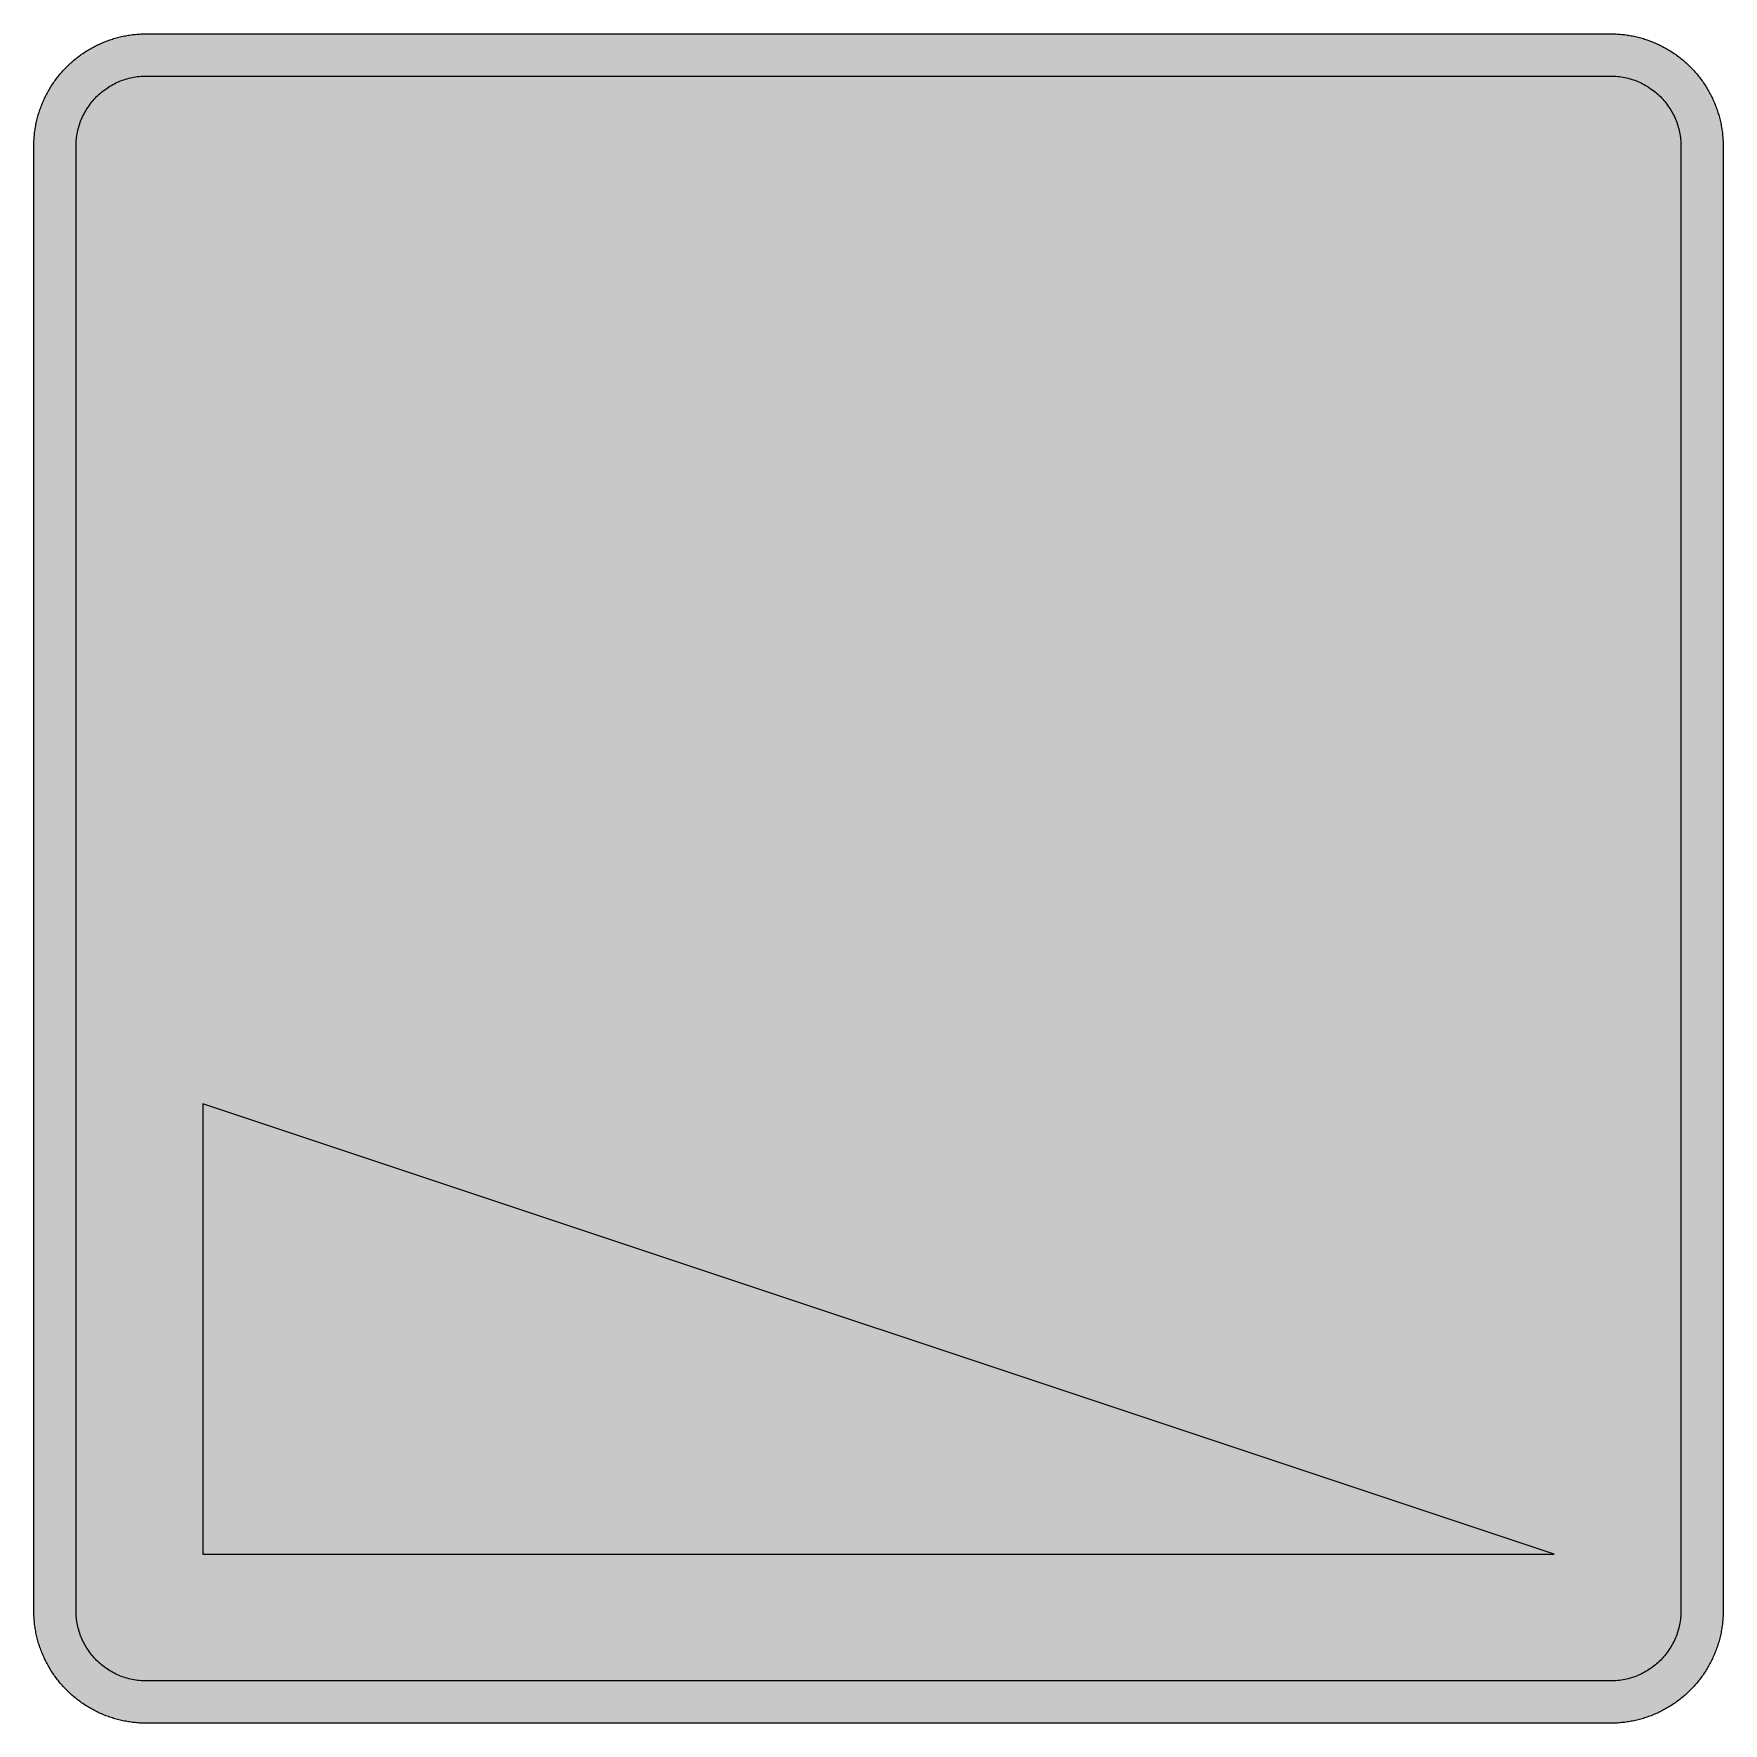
# Model space of a CAD drawing. Header units: millimetres. Extents: x 0 to 212, y 0 to 212.
import ezdxf

# ---------------------------------------------------------------- set-up
doc = ezdxf.new("R2010")
doc.units = ezdxf.units.MM

msp = doc.modelspace()

# ---------------------------------------------------------------- hatches: boundary and pattern name
for color, points in [(254, [(14.1633, 0.0536), (13.9878, 0.0533), (13.8125, 0.0559), (13.6373, 0.061), (13.462, 0.0686), (13.2893, 0.0787), (13.114, 0.0914), (12.9413, 0.1041), (12.7686, 0.1219), (12.5959, 0.1397), (12.4231, 0.16), (12.2504, 0.1829), (12.0777, 0.2057), (11.9075, 0.2337), (11.7373, 0.2616), (11.5672, 0.2921), (11.397, 0.3251), (11.2268, 0.3607), (11.0592, 0.3988), (10.8915, 0.4369), (10.7239, 0.4775), (10.5562, 0.5207), (10.3886, 0.5664), (10.2235, 0.6121), (10.0584, 0.6629), (9.8933, 0.7137), (9.7307, 0.7671), (9.5682, 0.8204), (9.4056, 0.8788), (9.2431, 0.9373), (9.083, 0.9982), (8.923, 1.0617), (8.763, 1.1252), (8.6055, 1.1938), (8.4455, 1.2624), (8.2906, 1.331), (8.1331, 1.4046), (7.9781, 1.4783), (7.8232, 1.5545), (7.6708, 1.6332), (7.5184, 1.7145), (7.366, 1.7958), (7.2161, 1.8796), (7.0663, 1.966), (6.919, 2.0523), (6.7716, 2.1438), (6.6243, 2.2352), (6.4795, 2.3266), (6.3348, 2.4232), (6.19, 2.5197), (6.0477, 2.6187), (5.908, 2.7178), (5.7683, 2.8194), (5.6286, 2.9235), (5.4915, 3.0302), (5.3543, 3.1369), (5.2197, 3.2461), (5.0851, 3.3579), (4.953, 3.4722), (4.8209, 3.5865), (4.6914, 3.7033), (4.5644, 3.8202), (4.4348, 3.9395), (4.3104, 4.0615), (4.1859, 4.1859), (4.0615, 4.3104), (3.9395, 4.4348), (3.8202, 4.5618), (3.7033, 4.6914), (3.5865, 4.8209), (3.4722, 4.953), (3.3579, 5.0851), (3.2487, 5.2197), (3.1369, 5.3543), (3.0302, 5.4915), (2.9235, 5.6286), (2.8194, 5.7683), (2.7178, 5.908), (2.6187, 6.0477), (2.5197, 6.19), (2.4232, 6.3348), (2.3266, 6.477), (2.2352, 6.6243), (2.1438, 6.7691), (2.0523, 6.9164), (1.966, 7.0663), (1.8796, 7.2161), (1.7958, 7.366), (1.7145, 7.5184), (1.6332, 7.6708), (1.5545, 7.8232), (1.4783, 7.9781), (1.4046, 8.1331), (1.331, 8.2906), (1.2598, 8.4455), (1.1913, 8.603), (1.1252, 8.763), (1.0592, 8.923), (0.9982, 9.083), (0.9373, 9.2431), (0.8763, 9.4056), (0.8204, 9.5682), (0.7645, 9.7307), (0.7112, 9.8933), (0.6604, 10.0584), (0.6121, 10.2235), (0.5639, 10.3911), (0.5207, 10.5562), (0.4775, 10.7239), (0.4343, 10.8915), (0.3962, 11.0592), (0.3607, 11.2268), (0.3251, 11.397), (0.2921, 11.5672), (0.2616, 11.7373), (0.2311, 11.9075), (0.2057, 12.0802), (0.1803, 12.2504), (0.1575, 12.4231), (0.1372, 12.5959), (0.1194, 12.7686), (0.1041, 12.9413), (0.0889, 13.1166), (0.0787, 13.2893), (0.0686, 13.4645), (0.061, 13.6373), (0.0559, 13.8125), (0.0508, 13.9878), (0.0508, 14.163), (0.0522, 197.6092), (0.0508, 197.7822), (0.0559, 197.9574), (0.061, 198.1327), (0.0686, 198.308), (0.0787, 198.4807), (0.0889, 198.6559), (0.1041, 198.8287), (0.1194, 199.0014), (0.1372, 199.1741), (0.1575, 199.3468), (0.1803, 199.5195), (0.2057, 199.6923), (0.2311, 199.8624), (0.2616, 200.0326), (0.2921, 200.2028), (0.3251, 200.373), (0.3607, 200.5432), (0.3962, 200.7108), (0.4343, 200.8784), (0.4775, 201.0461), (0.5207, 201.2137), (0.5639, 201.3814), (0.6121, 201.5465), (0.6604, 201.7116), (0.7112, 201.8767), (0.7645, 202.0392), (0.8204, 202.2018), (0.8763, 202.3643), (0.9373, 202.5269), (0.9982, 202.6869), (1.0592, 202.8469), (1.1252, 203.007), (1.1913, 203.1644), (1.2598, 203.3245), (1.331, 203.4794), (1.4046, 203.6369), (1.4783, 203.7918), (1.5545, 203.9468), (1.6332, 204.0992), (1.7145, 204.2516), (1.7958, 204.404), (1.8796, 204.5538), (1.966, 204.7037), (2.0523, 204.851), (2.1438, 204.9983), (2.2352, 205.1456), (2.3266, 205.2904), (2.4232, 205.4352), (2.5197, 205.58), (2.6187, 205.7222), (2.7178, 205.8619), (2.8194, 206.0016), (2.9235, 206.1413), (3.0302, 206.2785), (3.1369, 206.4156), (3.2487, 206.5503), (3.3579, 206.6849), (3.4722, 206.817), (3.5865, 206.949), (3.7033, 207.0786), (3.8202, 207.2056), (3.9395, 207.3351), (4.0615, 207.4596), (4.1859, 207.584), (4.3104, 207.7085), (4.4348, 207.8304), (4.5644, 207.9498), (4.6914, 208.0666), (4.8209, 208.1835), (4.953, 208.2978), (5.0851, 208.4121), (5.2197, 208.5213), (5.3543, 208.6331), (5.4915, 208.7397), (5.6286, 208.8464), (5.7683, 208.9506), (5.908, 209.0522), (6.0477, 209.1512), (6.19, 209.2503), (6.3348, 209.3468), (6.4795, 209.4433), (6.6243, 209.5348), (6.7716, 209.6262), (6.919, 209.7176), (7.0663, 209.804), (7.2161, 209.8904), (7.366, 209.9742), (7.5184, 210.0555), (7.6708, 210.1367), (7.8232, 210.2155), (7.9781, 210.2917), (8.1331, 210.3653), (8.2906, 210.439), (8.4455, 210.5101), (8.6055, 210.5787), (8.763, 210.6447), (8.923, 210.7108), (9.083, 210.7717), (9.2431, 210.8327), (9.4056, 210.8937), (9.5682, 210.9495), (9.7307, 211.0054), (9.8933, 211.0588), (10.0584, 211.1096), (10.2235, 211.1578), (10.3886, 211.2061), (10.5562, 211.2493), (10.7239, 211.2924), (10.8915, 211.3356), (11.0592, 211.3737), (11.2268, 211.4093), (11.397, 211.4448), (11.5672, 211.4779), (11.7373, 211.5083), (11.9075, 211.5388), (12.0777, 211.5642), (12.2504, 211.5896), (12.4231, 211.6125), (12.5959, 211.6328), (12.7686, 211.6506), (12.9413, 211.6658), (13.114, 211.6811), (13.2893, 211.6912), (13.462, 211.7014), (13.6373, 211.709), (13.8125, 211.7141), (13.9878, 211.7192), (14.163, 211.7192), (197.6078, 211.7203), (197.7822, 211.7192), (197.9574, 211.7141), (198.1327, 211.709), (198.3054, 211.7014), (198.4807, 211.6912), (198.6534, 211.6811), (198.8287, 211.6658), (199.0014, 211.6506), (199.1741, 211.6328), (199.3468, 211.6125), (199.5195, 211.5896), (199.6897, 211.5642), (199.8624, 211.5388), (200.0326, 211.5083), (200.2028, 211.4779), (200.373, 211.4448), (200.5432, 211.4093), (200.7108, 211.3737), (200.8784, 211.3356), (201.0461, 211.2924), (201.2137, 211.2493), (201.3788, 211.2061), (201.5465, 211.1578), (201.7116, 211.1096), (201.8767, 211.0588), (202.0392, 211.0054), (202.2018, 210.9495), (202.3643, 210.8937), (202.5269, 210.8327), (202.6869, 210.7717), (202.8469, 210.7108), (203.007, 210.6447), (203.167, 210.5787), (203.3245, 210.5101), (203.4794, 210.439), (203.6369, 210.3653), (203.7918, 210.2917), (203.9468, 210.2155), (204.0992, 210.1367), (204.2516, 210.0555), (204.404, 209.9742), (204.5538, 209.8904), (204.7037, 209.804), (204.8535, 209.7176), (205.0009, 209.6262), (205.1456, 209.5348), (205.293, 209.4433), (205.4352, 209.3468), (205.58, 209.2503), (205.7222, 209.1512), (205.8619, 209.0522), (206.0016, 208.9506), (206.1413, 208.8464), (206.2785, 208.7397), (206.4156, 208.6331), (206.5503, 208.5213), (206.6849, 208.4121), (206.817, 208.2978), (206.949, 208.1835), (207.0786, 208.0666), (207.2081, 207.9498), (207.3351, 207.8304), (207.4596, 207.7085), (207.584, 207.584), (207.7085, 207.4596), (207.8304, 207.3351), (207.9498, 207.2056), (208.0666, 207.0786), (208.1835, 206.949), (208.2978, 206.817), (208.4121, 206.6849), (208.5238, 206.5503), (208.6331, 206.4156), (208.7397, 206.2785), (208.8464, 206.1413), (208.9506, 206.0016), (209.0522, 205.8619), (209.1512, 205.7222), (209.2503, 205.58), (209.3468, 205.4352), (209.4433, 205.2904), (209.5348, 205.1456), (209.6262, 204.9983), (209.7176, 204.851), (209.804, 204.7037), (209.8904, 204.5538), (209.9742, 204.404), (210.0555, 204.2516), (210.1367, 204.0992), (210.2155, 203.9468), (210.2917, 203.7918), (210.3653, 203.6369), (210.439, 203.4794), (210.5076, 203.3245), (210.5762, 203.1644), (210.6447, 203.007), (210.7082, 202.8469), (210.7717, 202.6869), (210.8327, 202.5269), (210.8911, 202.3643), (210.9495, 202.2018), (211.0029, 202.0392), (211.0562, 201.8767), (211.107, 201.7116), (211.1578, 201.5465), (211.2035, 201.3814), (211.2493, 201.2137), (211.2924, 201.0461), (211.3331, 200.8784), (211.3712, 200.7108), (211.4093, 200.5432), (211.4448, 200.373), (211.4779, 200.2028), (211.5083, 200.0326), (211.5363, 199.8624), (211.5642, 199.6923), (211.5871, 199.5195), (211.6099, 199.3468), (211.6303, 199.1741), (211.648, 199.0014), (211.6658, 198.8287), (211.6785, 198.6559), (211.6912, 198.4807), (211.7014, 198.308), (211.709, 198.1327), (211.7141, 197.9574), (211.7166, 197.7822), (211.7166, 197.6069), (211.7189, 14.1647), (211.7166, 13.9878), (211.7141, 13.8125), (211.709, 13.6373), (211.7014, 13.4645), (211.6912, 13.2893), (211.6785, 13.1166), (211.6658, 12.9413), (211.648, 12.7686), (211.6303, 12.5959), (211.6099, 12.4231), (211.5871, 12.2504), (211.5642, 12.0802), (211.5363, 11.9075), (211.5083, 11.7373), (211.4779, 11.5672), (211.4448, 11.397), (211.4093, 11.2268), (211.3712, 11.0592), (211.3331, 10.8915), (211.2924, 10.7239), (211.2493, 10.5562), (211.2035, 10.3911), (211.1578, 10.2235), (211.107, 10.0584), (211.0562, 9.8933), (211.0029, 9.7307), (210.9495, 9.5682), (210.8911, 9.4056), (210.8327, 9.2431), (210.7717, 9.083), (210.7082, 8.923), (210.6447, 8.763), (210.5762, 8.603), (210.5076, 8.4455), (210.439, 8.2906), (210.3653, 8.1331), (210.2917, 7.9781), (210.2155, 7.8232), (210.1367, 7.6708), (210.0555, 7.5184), (209.9742, 7.366), (209.8904, 7.2161), (209.804, 7.0663), (209.7176, 6.9164), (209.6262, 6.7691), (209.5348, 6.6243), (209.4433, 6.477), (209.3468, 6.3348), (209.2503, 6.19), (209.1512, 6.0477), (209.0522, 5.908), (208.9506, 5.7683), (208.8464, 5.6286), (208.7397, 5.4915), (208.6331, 5.3543), (208.5238, 5.2197), (208.4121, 5.0851), (208.2978, 4.953), (208.1835, 4.8209), (208.0666, 4.6914), (207.9498, 4.5618), (207.8304, 4.4348), (207.7085, 4.3104), (207.584, 4.1859), (207.4596, 4.0615), (207.3351, 3.9395), (207.2081, 3.8202), (207.0786, 3.7033), (206.949, 3.5865), (206.817, 3.4722), (206.6849, 3.3579), (206.5503, 3.2461), (206.4156, 3.1369), (206.2785, 3.0302), (206.1413, 2.9235), (206.0016, 2.8194), (205.8619, 2.7178), (205.7222, 2.6187), (205.58, 2.5197), (205.4352, 2.4232), (205.293, 2.3266), (205.1456, 2.2352), (205.0009, 2.1438), (204.8535, 2.0523), (204.7037, 1.966), (204.5538, 1.8796), (204.404, 1.7958), (204.2516, 1.7145), (204.0992, 1.6332), (203.9468, 1.5545), (203.7918, 1.4783), (203.6369, 1.4046), (203.4794, 1.331), (203.3245, 1.2624), (203.167, 1.1938), (203.007, 1.1252), (202.8469, 1.0617), (202.6869, 0.9982), (202.5269, 0.9373), (202.3643, 0.8788), (202.2018, 0.8204), (202.0392, 0.7671), (201.8767, 0.7137), (201.7116, 0.6629), (201.5465, 0.6121), (201.3788, 0.5664), (201.2137, 0.5207), (201.0461, 0.4775), (200.8784, 0.4369), (200.7108, 0.3988), (200.5432, 0.3607), (200.373, 0.3251), (200.2028, 0.2921), (200.0326, 0.2616), (199.8624, 0.2337), (199.6897, 0.2057), (199.5195, 0.1829), (199.3468, 0.16), (199.1741, 0.1397), (199.0014, 0.1219), (198.8287, 0.1041), (198.6534, 0.0914), (198.4807, 0.0787), (198.3054, 0.0686), (198.1327, 0.061), (197.9574, 0.0559), (197.7822, 0.0533), (197.6069, 0.0533)]), (144, [(14.1633, 5.3453), (13.9344, 5.3467), (13.7084, 5.3543), (13.4849, 5.3696), (13.2613, 5.3899), (13.0378, 5.4153), (12.8194, 5.4458), (12.6009, 5.4813), (12.385, 5.522), (12.1717, 5.5702), (11.9583, 5.621), (11.7475, 5.6794), (11.5392, 5.7404), (11.3335, 5.8064), (11.1303, 5.8801), (10.9296, 5.9563), (10.729, 6.0376), (10.5334, 6.1239), (10.3378, 6.2128), (10.1473, 6.3094), (9.9593, 6.4084), (9.7714, 6.5126), (9.5885, 6.6218), (9.4082, 6.7335), (9.2304, 6.8504), (9.0576, 6.9698), (8.8849, 7.0968), (8.7173, 7.2238), (8.5522, 7.3584), (8.3896, 7.4955), (8.2321, 7.6352), (8.0772, 7.78), (7.9273, 7.9273), (7.7775, 8.0772), (7.6352, 8.2321), (7.493, 8.3922), (7.3558, 8.5522), (7.2238, 8.7173), (7.0942, 8.8875), (6.9698, 9.0576), (6.8504, 9.2329), (6.7335, 9.4107), (6.6192, 9.591), (6.5126, 9.7739), (6.4084, 9.9593), (6.3068, 10.1473), (6.2128, 10.3403), (6.1214, 10.5334), (6.035, 10.7315), (5.9538, 10.9296), (5.8776, 11.1303), (5.8064, 11.3335), (5.7404, 11.5418), (5.6769, 11.75), (5.621, 11.9583), (5.5677, 12.1717), (5.522, 12.385), (5.4813, 12.6009), (5.4432, 12.8194), (5.4127, 13.0404), (5.3873, 13.2613), (5.3696, 13.4849), (5.3543, 13.7084), (5.3467, 13.937), (5.3416, 14.163), (5.3439, 197.6092), (5.3467, 197.8355), (5.3543, 198.0616), (5.3696, 198.2851), (5.3873, 198.5086), (5.4127, 198.7321), (5.4432, 198.9506), (5.4813, 199.169), (5.522, 199.3849), (5.5677, 199.5983), (5.621, 199.8116), (5.6769, 200.0225), (5.7404, 200.2307), (5.8064, 200.4365), (5.8776, 200.6397), (5.9538, 200.8403), (6.035, 201.041), (6.1214, 201.2366), (6.2128, 201.4322), (6.3068, 201.6227), (6.4084, 201.8106), (6.5126, 201.9986), (6.6192, 202.1815), (6.7335, 202.3618), (6.8504, 202.5396), (6.9698, 202.7123), (7.0942, 202.885), (7.2238, 203.0527), (7.3558, 203.2178), (7.493, 203.3803), (7.6352, 203.5378), (7.7775, 203.6928), (7.9273, 203.8426), (8.0772, 203.9925), (8.2321, 204.1347), (8.3896, 204.277), (8.5522, 204.4141), (8.7173, 204.5462), (8.8849, 204.6757), (9.0576, 204.8002), (9.2304, 204.9196), (9.4082, 205.0364), (9.5885, 205.1507), (9.7714, 205.2574), (9.9593, 205.3615), (10.1473, 205.4631), (10.3378, 205.5571), (10.5334, 205.6486), (10.729, 205.7349), (10.9296, 205.8162), (11.1303, 205.8924), (11.3335, 205.9635), (11.5392, 206.0296), (11.7475, 206.0931), (11.9583, 206.1489), (12.1717, 206.2023), (12.385, 206.248), (12.6009, 206.2886), (12.8194, 206.3267), (13.0378, 206.3572), (13.2613, 206.3826), (13.4849, 206.4004), (13.7084, 206.4156), (13.9344, 206.4233), (14.163, 206.4283), (197.6078, 206.4286), (197.833, 206.4233), (198.0616, 206.4156), (198.2851, 206.4004), (198.5086, 206.3826), (198.7296, 206.3572), (198.9506, 206.3267), (199.169, 206.2886), (199.3849, 206.248), (199.5983, 206.2023), (199.8116, 206.1489), (200.0199, 206.0931), (200.2282, 206.0296), (200.4365, 205.9635), (200.6397, 205.8924), (200.8403, 205.8162), (201.0385, 205.7349), (201.2366, 205.6486), (201.4296, 205.5571), (201.6227, 205.4631), (201.8106, 205.3615), (201.996, 205.2574), (202.1789, 205.1507), (202.3593, 205.0364), (202.5371, 204.9196), (202.7123, 204.8002), (202.8825, 204.6757), (203.0527, 204.5462), (203.2178, 204.4141), (203.3778, 204.277), (203.5378, 204.1347), (203.6928, 203.9925), (203.8426, 203.8426), (203.9899, 203.6928), (204.1347, 203.5378), (204.2744, 203.3803), (204.4116, 203.2178), (204.5462, 203.0527), (204.6732, 202.885), (204.8002, 202.7123), (204.9196, 202.5396), (205.0364, 202.3618), (205.1482, 202.1815), (205.2574, 201.9986), (205.3615, 201.8106), (205.4606, 201.6227), (205.5571, 201.4322), (205.646, 201.2366), (205.7324, 201.041), (205.8137, 200.8403), (205.8899, 200.6397), (205.9635, 200.4365), (206.0296, 200.2307), (206.0905, 200.0225), (206.1489, 199.8116), (206.1997, 199.5983), (206.248, 199.3849), (206.2886, 199.169), (206.3242, 198.9506), (206.3547, 198.7321), (206.3801, 198.5086), (206.4004, 198.2851), (206.4156, 198.0616), (206.4233, 197.8355), (206.4258, 197.6069), (206.4272, 14.1647), (206.4233, 13.937), (206.4156, 13.7084), (206.4004, 13.4849), (206.3801, 13.2613), (206.3547, 13.0404), (206.3242, 12.8194), (206.2886, 12.6009), (206.248, 12.385), (206.1997, 12.1717), (206.1489, 11.9583), (206.0905, 11.75), (206.0296, 11.5418), (205.9635, 11.3335), (205.8899, 11.1303), (205.8137, 10.9296), (205.7324, 10.7315), (205.646, 10.5334), (205.5571, 10.3403), (205.4606, 10.1473), (205.3615, 9.9593), (205.2574, 9.7739), (205.1482, 9.591), (205.0364, 9.4107), (204.9196, 9.2329), (204.8002, 9.0576), (204.6732, 8.8875), (204.5462, 8.7173), (204.4116, 8.5522), (204.2744, 8.3922), (204.1347, 8.2321), (203.9899, 8.0772), (203.8426, 7.9273), (203.6928, 7.78), (203.5378, 7.6352), (203.3778, 7.4955), (203.2178, 7.3584), (203.0527, 7.2238), (202.8825, 7.0968), (202.7123, 6.9698), (202.5371, 6.8504), (202.3593, 6.7335), (202.1789, 6.6218), (201.996, 6.5126), (201.8106, 6.4084), (201.6227, 6.3094), (201.4296, 6.2128), (201.2366, 6.1239), (201.0385, 6.0376), (200.8403, 5.9563), (200.6397, 5.8801), (200.4365, 5.8064), (200.2282, 5.7404), (200.0199, 5.6794), (199.8116, 5.621), (199.5983, 5.5702), (199.3849, 5.522), (199.169, 5.4813), (198.9506, 5.4458), (198.7296, 5.4153), (198.5086, 5.3899), (198.2851, 5.3696), (198.0616, 5.3543), (197.833, 5.3467), (197.6069, 5.3442)]), (254, [(190.5522, 21.2203), (21.2189, 77.6647), (21.2189, 21.2203)])]:
    msp.add_hatch(color=color).paths.add_polyline_path(points)
h = msp.add_hatch(color=254)
h.paths.add_polyline_path([(102.3468, 106.1251), (102.1563, 105.8545), (101.9683, 105.5827), (101.7854, 105.3109), (101.6051, 105.0366), (101.4247, 104.7598), (101.2495, 104.4829), (101.0768, 104.2035), (100.9066, 103.9241), (100.7415, 103.6422), (100.5764, 103.3602), (100.4138, 103.0732), (100.2563, 102.7887), (100.0989, 102.5017), (99.9465, 102.2121), (99.7966, 101.9226), (99.6493, 101.6305), (99.5045, 101.3384), (99.3648, 101.0437), (99.2251, 100.7491), (99.0905, 100.4519), (98.9559, 100.1547), (98.8263, 99.855), (98.6993, 99.5553), (98.5749, 99.253), (98.4555, 98.9508), (98.3361, 98.646), (98.2218, 98.3412), (98.1075, 98.0364), (97.9983, 97.729), (97.8941, 97.4217), (97.79, 97.1144), (97.6884, 96.8045), (97.5919, 96.4921), (97.4979, 96.1822), (97.4065, 95.8698), (97.3176, 95.5548), (97.2312, 95.2424), (97.1499, 94.9274), (97.0686, 94.6099), (96.9924, 94.2924), (96.9188, 93.9749), (96.8502, 93.6574), (96.7816, 93.3399), (96.7181, 93.0199), (96.6572, 92.6998), (96.5987, 92.3773), (96.5429, 92.0547), (96.4921, 91.7346), (96.4438, 91.4095), (96.3981, 91.0869), (96.3549, 90.7618), (96.3143, 90.4392), (96.2787, 90.1141), (96.2457, 89.7865), (96.2152, 89.4613), (96.1873, 89.1362), (96.1644, 88.8086), (96.1441, 88.4809), (96.1263, 88.1532), (96.1111, 87.8256), (96.1009, 87.4954), (96.0933, 87.1677), (96.0882, 86.8375), (96.0857, 86.5099), (96.0882, 86.0882), (96.0958, 85.6691), (96.1111, 85.2475), (96.1288, 84.8309), (96.1517, 84.4118), (96.1796, 83.9953), (96.2127, 83.5787), (96.2533, 83.1621), (96.2965, 82.7481), (96.3447, 82.3341), (96.3981, 81.9201), (96.4565, 81.5086), (96.5225, 81.0971), (96.5911, 80.6882), (96.6648, 80.2792), (96.7435, 79.8728), (96.8273, 79.4664), (96.9162, 79.06), (97.0102, 78.6562), (97.1067, 78.2549), (97.2109, 77.8535), (97.3201, 77.4548), (97.4319, 77.056), (97.5512, 76.6597), (97.6732, 76.266), (97.8002, 75.8723), (97.9322, 75.4812), (98.0694, 75.09), (98.2116, 74.7014), (98.3564, 74.3153), (98.5088, 73.9318), (98.6638, 73.5482), (98.8238, 73.1698), (98.9889, 72.7913), (99.1591, 72.4129), (99.3343, 72.0395), (99.5121, 71.6661), (99.695, 71.2953), (99.883, 70.927), (100.076, 70.5612), (100.2741, 70.198), (100.4748, 69.8373), (100.6805, 69.4792), (100.8913, 69.121), (101.1047, 68.768), (101.3257, 68.4149), (101.5492, 68.0669), (101.7753, 67.7215), (102.0089, 67.376), (102.2452, 67.0357), (102.4865, 66.6979), (102.7328, 66.36), (102.9818, 66.0273), (103.2358, 65.6971), (103.4923, 65.372), (103.7565, 65.0469), (104.0232, 64.7243), (104.2924, 64.4068), (104.5693, 64.0918), (104.8487, 63.7794), (105.1306, 63.4695), (105.4176, 63.1647), (105.7097, 62.8625), (106.0069, 62.5627), (106.3041, 62.2681), (106.6089, 61.976), (106.9137, 61.689), (107.2236, 61.4045), (107.536, 61.1251), (107.8509, 60.8508), (108.1684, 60.579), (108.491, 60.3123), (108.8136, 60.0507), (109.1413, 59.7916), (109.4715, 59.5376), (109.8042, 59.2887), (110.1395, 59.0423), (110.4798, 58.8035), (110.8202, 58.5648), (111.1631, 58.3336), (111.5111, 58.105), (111.8591, 57.8815), (112.2121, 57.6631), (112.5652, 57.4472), (112.9208, 57.2364), (113.2815, 57.0306), (113.6421, 56.83), (114.0054, 56.6318), (114.3711, 56.4413), (114.7394, 56.2534), (115.1103, 56.068), (115.4836, 55.8902), (115.857, 55.7149), (116.2329, 55.5473), (116.6114, 55.3822), (116.9924, 55.2196), (117.3759, 55.0647), (117.7595, 54.9148), (118.1456, 54.7675), (118.5342, 54.6252), (118.9228, 54.4881), (119.3165, 54.356), (119.7077, 54.229), (120.1039, 54.1071), (120.5001, 53.9877), (120.8989, 53.8759), (121.2977, 53.7667), (121.699, 53.6651), (122.1003, 53.5661), (122.5042, 53.4721), (122.9081, 53.3832), (123.3145, 53.2994), (123.7234, 53.2206), (124.1323, 53.147), (124.5413, 53.0784), (124.9528, 53.0123), (125.3642, 52.9539), (125.7783, 52.9006), (126.1923, 52.8523), (126.6063, 52.8091), (127.0229, 52.7685), (127.4394, 52.7355), (127.856, 52.7075), (128.2751, 52.6847), (128.6916, 52.6669), (129.1133, 52.6517), (129.5324, 52.644), (129.954, 52.6415), (130.3731, 52.644), (130.7948, 52.6517), (131.2139, 52.6669), (131.633, 52.6847), (132.0495, 52.7075), (132.4686, 52.7355), (132.8852, 52.7685), (133.3017, 52.8091), (133.7158, 52.8523), (134.1298, 52.9006), (134.5413, 52.9539), (134.9553, 53.0123), (135.3642, 53.0784), (135.7757, 53.147), (136.1846, 53.2206), (136.591, 53.2994), (136.9974, 53.3832), (137.4013, 53.4721), (137.8052, 53.5661), (138.209, 53.6651), (138.6103, 53.7667), (139.0091, 53.8759), (139.4054, 53.9877), (139.8041, 54.1071), (140.1978, 54.229), (140.5915, 54.356), (140.9827, 54.4881), (141.3713, 54.6252), (141.7599, 54.7675), (142.146, 54.9148), (142.5321, 55.0647), (142.9131, 55.2196), (143.2941, 55.3822), (143.6726, 55.5473), (144.0485, 55.7149), (144.4244, 55.8902), (144.7952, 56.068), (145.1661, 56.2534), (145.5344, 56.4413), (145.9001, 56.6318), (146.2634, 56.83), (146.6266, 57.0306), (146.9847, 57.2364), (147.3403, 57.4472), (147.6959, 57.6631), (148.0464, 57.8815), (148.397, 58.105), (148.7424, 58.3336), (149.0853, 58.5648), (149.4282, 58.8035), (149.766, 59.0423), (150.1013, 59.2887), (150.434, 59.5376), (150.7642, 59.7916), (151.0919, 60.0507), (151.417, 60.3123), (151.7371, 60.579), (152.0571, 60.8508), (152.3721, 61.1251), (152.6845, 61.4045), (152.9918, 61.689), (153.2992, 61.976), (153.6014, 62.2681), (153.9011, 62.5627), (154.1958, 62.8625), (154.4879, 63.1647), (154.7749, 63.4695), (155.0594, 63.7794), (155.3388, 64.0918), (155.6131, 64.4068), (155.8849, 64.7243), (156.1516, 65.0469), (156.4132, 65.372), (156.6723, 65.6971), (156.9263, 66.0273), (157.1752, 66.36), (157.419, 66.6979), (157.6603, 67.0357), (157.8991, 67.376), (158.1302, 67.7215), (158.3588, 68.0669), (158.5824, 68.4149), (158.8008, 68.768), (159.0167, 69.121), (159.225, 69.4792), (159.4333, 69.8373), (159.6339, 70.198), (159.8295, 70.5612), (160.0225, 70.927), (160.2105, 71.2953), (160.3934, 71.6661), (160.5737, 72.0395), (160.7464, 72.4129), (160.9166, 72.7913), (161.0817, 73.1698), (161.2417, 73.5482), (161.3967, 73.9318), (161.5491, 74.3153), (161.6964, 74.7014), (161.8361, 75.09), (161.9733, 75.4812), (162.1053, 75.8723), (162.2323, 76.266), (162.3568, 76.6597), (162.4736, 77.056), (162.5879, 77.4548), (162.6946, 77.8535), (162.7988, 78.2549), (162.8978, 78.6562), (162.9918, 79.06), (163.0807, 79.4664), (163.162, 79.8728), (163.2433, 80.2792), (163.3169, 80.6882), (163.3855, 81.0971), (163.449, 81.5086), (163.5074, 81.9201), (163.5608, 82.3341), (163.6116, 82.7481), (163.6547, 83.1621), (163.6928, 83.5787), (163.7259, 83.9953), (163.7538, 84.4118), (163.7792, 84.8309), (163.797, 85.2475), (163.8097, 85.6691), (163.8173, 86.0882), (163.8198, 86.5099), (163.8173, 86.9975), (163.8046, 87.4852), (163.7894, 87.9729), (163.764, 88.4606), (163.7335, 88.9457), (163.6928, 89.4283), (163.6497, 89.9109), (163.5963, 90.3935), (163.5379, 90.8736), (163.4719, 91.3511), (163.4007, 91.8286), (163.322, 92.3036), (163.2356, 92.7786), (163.1417, 93.251), (163.0426, 93.7209), (162.9385, 94.1883), (162.8267, 94.6556), (162.7073, 95.1205), (162.5829, 95.5827), (162.4508, 96.0425), (162.3136, 96.5022), (162.1688, 96.9569), (162.0164, 97.4115), (161.8615, 97.8611), (161.6964, 98.3107), (161.5288, 98.7577), (161.351, 99.2022), (161.1706, 99.6442), (160.9827, 100.0811), (160.7871, 100.518), (160.5864, 100.9498), (160.3807, 101.3816), (160.1673, 101.8083), (159.9489, 102.2325), (159.7254, 102.6541), (159.4942, 103.0707), (159.258, 103.4847), (159.0167, 103.8962), (158.7678, 104.3051), (158.5138, 104.709), (158.2547, 105.1103), (157.988, 105.5091), (157.7188, 105.9028), (157.4419, 106.2939), (157.1574, 106.68), (156.8704, 107.0635), (156.5758, 107.442), (156.276, 107.8179), (155.9738, 108.1888), (155.6614, 108.5545), (155.3464, 108.9177), (155.0264, 109.2759), (154.6987, 109.6315), (154.366, 109.982), (154.0307, 110.3274), (153.6878, 110.6678), (153.3398, 111.0056), (152.9867, 111.3384), (152.6286, 111.666), (152.2654, 111.9886), (151.8971, 112.3061), (151.5237, 112.6185), (151.1427, 112.9284), (150.7592, 113.2307), (148.8433, 107.4797), (149.1183, 107.2261), (149.3926, 106.9696), (149.6593, 106.7105), (149.926, 106.4489), (150.1877, 106.1822), (150.4442, 105.9155), (150.6982, 105.6437), (150.9497, 105.3694), (151.196, 105.09), (151.4373, 104.8106), (151.6761, 104.5261), (151.9098, 104.2416), (152.1409, 103.952), (152.367, 103.6599), (152.588, 103.3653), (152.8064, 103.0681), (153.0198, 102.7684), (153.2306, 102.4661), (153.4363, 102.1613), (153.6395, 101.854), (153.8376, 101.5441), (154.0307, 101.2317), (154.2212, 100.9167), (154.4066, 100.5992), (154.5869, 100.2817), (154.7647, 99.9592), (154.9375, 99.6366), (155.1051, 99.3089), (155.2702, 98.9813), (155.4302, 98.6511), (155.5852, 98.3183), (155.7376, 97.9856), (155.8823, 97.6503), (156.0271, 97.3125), (156.1643, 96.9721), (156.2989, 96.6292), (156.4284, 96.2863), (156.5529, 95.9409), (156.6723, 95.5954), (156.7891, 95.2475), (156.9009, 94.8969), (157.0076, 94.5464), (157.1092, 94.1934), (157.2082, 93.8378), (157.2997, 93.4822), (157.3886, 93.124), (157.4724, 92.7659), (157.5537, 92.4052), (157.6273, 92.0445), (157.6984, 91.6838), (157.7619, 91.3206), (157.8229, 90.9549), (157.8788, 90.5891), (157.9296, 90.2233), (157.9753, 89.855), (158.0185, 89.4867), (158.054, 89.1159), (158.0871, 88.7476), (158.115, 88.3742), (158.1353, 88.0034), (158.1531, 87.63), (158.1658, 87.2566), (158.1734, 86.8832), (158.176, 86.5099), (158.1734, 86.1593), (158.1658, 85.8088), (158.1556, 85.4583), (158.1404, 85.1103), (158.1201, 84.7623), (158.0972, 84.4144), (158.0693, 84.0664), (158.0363, 83.7209), (158.0007, 83.373), (157.9601, 83.0301), (157.9143, 82.6846), (157.8661, 82.3417), (157.8127, 81.9988), (157.7543, 81.6585), (157.6934, 81.3181), (157.6273, 80.9777), (157.5587, 80.6399), (157.4851, 80.3021), (157.4063, 79.9668), (157.3251, 79.6315), (157.2387, 79.2963), (157.1473, 78.9635), (157.0533, 78.6308), (156.9542, 78.3006), (156.8526, 77.9729), (156.7459, 77.6453), (156.6367, 77.3176), (156.5224, 76.995), (156.4056, 76.6699), (156.2837, 76.3499), (156.1567, 76.0273), (156.0271, 75.7098), (155.8925, 75.3923), (155.7553, 75.0773), (155.6131, 74.7624), (155.4683, 74.4499), (155.321, 74.1401), (155.1661, 73.8327), (155.0111, 73.5254), (154.8511, 73.2206), (154.686, 72.9183), (154.5184, 72.6161), (154.3456, 72.3163), (154.1704, 72.0192), (153.9926, 71.7245), (153.8097, 71.4324), (153.6243, 71.1403), (153.4338, 70.8533), (153.2407, 70.5663), (153.0426, 70.2818), (152.842, 69.9999), (152.6362, 69.7205), (152.4279, 69.4411), (152.2171, 69.1667), (152.0012, 68.895), (151.7828, 68.6232), (151.5618, 68.3565), (151.3357, 68.0898), (151.1071, 67.8282), (150.8735, 67.5665), (150.6372, 67.31), (150.3985, 67.056), (150.1546, 66.802), (149.9083, 66.5531), (149.6593, 66.3067), (149.4079, 66.0629), (149.1513, 65.8241), (148.8948, 65.5879), (148.6357, 65.3567), (148.3716, 65.1256), (148.1074, 64.8995), (147.8382, 64.6786), (147.5689, 64.4601), (147.2971, 64.2442), (147.0203, 64.0334), (146.7434, 63.8251), (146.464, 63.6194), (146.1821, 63.4187), (145.8976, 63.2231), (145.6106, 63.0276), (145.321, 62.8396), (145.0315, 62.6516), (144.7394, 62.4688), (144.4422, 62.291), (144.145, 62.1157), (143.8478, 61.943), (143.5456, 61.7753), (143.2433, 61.6128), (142.9385, 61.4502), (142.6312, 61.2953), (142.3238, 61.1429), (142.0114, 60.993), (141.699, 60.8482), (141.3866, 60.706), (141.0716, 60.5688), (140.7541, 60.4342), (140.4341, 60.3047), (140.114, 60.1802), (139.7914, 60.0583), (139.4689, 59.9389), (139.1437, 59.8246), (138.8186, 59.7154), (138.491, 59.6087), (138.1608, 59.5071), (137.8306, 59.4081), (137.5004, 59.3141), (137.1676, 59.2252), (136.8323, 59.1388), (136.4971, 59.055), (136.1618, 58.9788), (135.824, 58.9051), (135.4861, 58.834), (135.1458, 58.768), (134.8054, 58.707), (134.4625, 58.6486), (134.1222, 58.5953), (133.7767, 58.547), (133.4338, 58.5013), (133.0884, 58.4606), (132.7429, 58.4251), (132.3975, 58.3921), (132.0495, 58.3641), (131.7015, 58.3413), (131.3536, 58.3209), (131.003, 58.3057), (130.6551, 58.2955), (130.3045, 58.2879), (129.954, 58.2879), (129.6035, 58.2879), (129.253, 58.2955), (128.9025, 58.3057), (128.5545, 58.3209), (128.204, 58.3413), (127.8585, 58.3641), (127.5105, 58.3921), (127.1626, 58.4251), (126.8171, 58.4606), (126.4717, 58.5013), (126.1288, 58.547), (125.7859, 58.5953), (125.443, 58.6486), (125.1026, 58.707), (124.7597, 58.768), (124.4219, 58.834), (124.0841, 58.9051), (123.7463, 58.9788), (123.4084, 59.055), (123.0732, 59.1388), (122.7404, 59.2252), (122.4077, 59.3141), (122.0749, 59.4081), (121.7447, 59.5071), (121.4171, 59.6087), (121.0894, 59.7154), (120.7618, 59.8246), (120.4366, 59.9389), (120.1141, 60.0583), (119.7915, 60.1802), (119.4714, 60.3047), (119.1539, 60.4342), (118.8364, 60.5688), (118.5189, 60.706), (118.2065, 60.8482), (117.8941, 60.993), (117.5842, 61.1429), (117.2743, 61.2953), (116.967, 61.4502), (116.6622, 61.6128), (116.3599, 61.7753), (116.0602, 61.943), (115.7605, 62.1157), (115.4633, 62.291), (115.1687, 62.4688), (114.874, 62.6516), (114.5845, 62.8396), (114.2949, 63.0276), (114.0079, 63.2231), (113.7234, 63.4187), (113.4415, 63.6194), (113.1621, 63.8251), (112.8852, 64.0334), (112.6109, 64.2442), (112.3366, 64.4601), (112.0673, 64.6786), (111.7981, 64.8995), (111.5339, 65.1256), (111.2698, 65.3567), (111.0107, 65.5879), (110.7542, 65.8241), (110.4976, 66.0629), (110.2462, 66.3067), (109.9972, 66.5531), (109.7509, 66.802), (109.507, 67.056), (109.2683, 67.31), (109.032, 67.5665), (108.7984, 67.8282), (108.5698, 68.0898), (108.3437, 68.3565), (108.1227, 68.6232), (107.9043, 68.895), (107.6884, 69.1667), (107.4776, 69.4411), (107.2693, 69.7205), (107.0635, 69.9999), (106.8629, 70.2818), (106.6673, 70.5663), (106.4717, 70.8533), (106.2838, 71.1403), (106.0958, 71.4324), (105.9129, 71.7245), (105.7351, 72.0192), (105.5599, 72.3163), (105.3871, 72.6161), (105.2195, 72.9183), (105.0569, 73.2206), (104.8944, 73.5254), (104.7394, 73.8327), (104.587, 74.1401), (104.4372, 74.4499), (104.2924, 74.7624), (104.1502, 75.0773), (104.013, 75.3923), (103.8784, 75.7098), (103.7488, 76.0273), (103.6244, 76.3499), (103.5025, 76.6699), (103.3831, 76.995), (103.2688, 77.3176), (103.1596, 77.6453), (103.0529, 77.9729), (102.9513, 78.3006), (102.8522, 78.6308), (102.7582, 78.9635), (102.6693, 79.2963), (102.583, 79.6315), (102.4992, 79.9668), (102.423, 80.3021), (102.3493, 80.6399), (102.2782, 80.9777), (102.2121, 81.3181), (102.1512, 81.6585), (102.0928, 81.9988), (102.0394, 82.3417), (101.9912, 82.6846), (101.9454, 83.0301), (101.9048, 83.373), (101.8692, 83.7209), (101.8362, 84.0664), (101.8083, 84.4144), (101.7854, 84.7623), (101.7651, 85.1103), (101.7499, 85.4583), (101.7397, 85.8088), (101.7321, 86.1593), (101.7321, 86.5099), (101.7321, 86.8121), (101.7372, 87.1144), (101.7448, 87.4141), (101.7575, 87.7164), (101.7702, 88.0186), (101.788, 88.3183), (101.8108, 88.6181), (101.8337, 88.9178), (101.8616, 89.2175), (101.8921, 89.5147), (101.9251, 89.8144), (101.9607, 90.1116), (102.0013, 90.4088), (102.0445, 90.7059), (102.0902, 91.0006), (102.141, 91.2952), (102.1918, 91.5899), (102.2477, 91.8845), (102.3061, 92.1766), (102.3671, 92.4687), (102.4331, 92.7608), (102.4992, 93.0529), (102.5703, 93.3425), (102.6439, 93.632), (102.7227, 93.919), (102.8014, 94.2061), (102.8852, 94.4931), (102.9691, 94.7801), (103.058, 95.0646), (103.1519, 95.3465), (103.2459, 95.631), (103.3424, 95.9129), (103.444, 96.1923), (103.5482, 96.4717), (103.6549, 96.7511), (103.7641, 97.028), (103.8784, 97.3049), (103.9927, 97.5792), (104.1121, 97.8535), (104.2314, 98.1253), (104.3559, 98.3971), (104.4829, 98.6663), (104.615, 98.9355), (104.7471, 99.2022), (104.8817, 99.4689), (105.0214, 99.7331), (105.1636, 99.9973), (105.3059, 100.2589), (105.4532, 100.5205), (105.603, 100.7796), (105.758, 101.0361), (105.9129, 101.2927), (106.0704, 101.5467), (106.233, 101.8007), (106.3955, 102.0521), (106.5632, 102.301), (106.7333, 102.55), (106.9035, 102.7963), (107.0788, 103.0402), (107.2566, 103.284), (107.4369, 103.5253), (107.6223, 103.7666), (107.8078, 104.0028), (107.9957, 104.2391)])
h.paths.add_polyline_path([(125.4926, 117.7477), (101.2553, 125.8256), (101.2012, 125.8418), (101.1453, 125.8595), (101.092, 125.8773), (101.0387, 125.8951), (100.9828, 125.9103), (100.9294, 125.9281), (100.8736, 125.9434), (100.8202, 125.9586), (100.7643, 125.9764), (100.711, 125.9916), (100.6551, 126.0069), (100.6018, 126.0196), (100.5459, 126.0348), (100.4926, 126.05), (100.4367, 126.0627), (100.3808, 126.078), (100.3275, 126.0907), (100.2716, 126.1034), (100.2157, 126.1161), (100.1598, 126.1288), (100.1065, 126.1415), (100.0506, 126.1542), (99.9947, 126.1643), (99.9388, 126.177), (99.883, 126.1872), (99.8271, 126.1974), (99.7712, 126.2101), (99.7153, 126.2202), (99.6594, 126.2304), (99.6036, 126.2405), (99.5477, 126.2482), (99.4918, 126.2583), (99.4359, 126.2659), (99.38, 126.2761), (99.3242, 126.2837), (99.2683, 126.2913), (99.2124, 126.299), (99.1565, 126.3066), (99.1006, 126.3142), (99.0448, 126.3218), (98.9889, 126.3269), (98.9305, 126.3345), (98.8746, 126.3396), (98.8187, 126.3472), (98.7628, 126.3523), (98.7044, 126.3574), (98.6485, 126.3625), (98.5926, 126.3675), (98.5368, 126.3701), (98.4783, 126.3752), (98.4225, 126.3802), (98.3666, 126.3828), (98.3107, 126.3853), (98.2523, 126.3879), (98.1964, 126.3929), (98.1405, 126.3929), (98.0821, 126.3955), (98.0262, 126.398), (97.9703, 126.4006), (97.9119, 126.4006), (97.856, 126.4031), (97.7976, 126.4031), (97.7417, 126.4031), (97.6859, 126.4031), (97.4979, 126.4006), (97.3125, 126.398), (97.1245, 126.3904), (96.9391, 126.3777), (96.7562, 126.365), (96.5708, 126.3472), (96.3879, 126.3294), (96.205, 126.3066), (96.0222, 126.2812), (95.8418, 126.2507), (95.6589, 126.2202), (95.4786, 126.1872), (95.3008, 126.1491), (95.123, 126.1085), (94.9452, 126.0653), (94.7674, 126.0196), (94.5921, 125.9713), (94.4169, 125.9205), (94.2442, 125.8672), (94.0714, 125.8087), (93.8987, 125.7503), (93.7285, 125.6868), (93.5609, 125.6233), (93.3907, 125.5547), (93.2256, 125.4862), (93.058, 125.4125), (92.8929, 125.3363), (92.7303, 125.2576), (92.5678, 125.1788), (92.4077, 125.095), (92.2477, 125.0086), (92.0902, 124.9197), (91.9353, 124.8283), (91.7804, 124.7369), (91.6254, 124.6403), (91.473, 124.5413), (91.3232, 124.4397), (91.1758, 124.3381), (91.0285, 124.2314), (90.8812, 124.1247), (90.739, 124.013), (90.5967, 123.9012), (90.4545, 123.7844), (90.3173, 123.6675), (90.1802, 123.5481), (90.0455, 123.4262), (89.9135, 123.3018), (89.7814, 123.1748), (89.6518, 123.0478), (89.5248, 122.9157), (89.4004, 122.7836), (89.2759, 122.6464), (89.154, 122.5093), (89.0346, 122.3696), (88.9178, 122.2273), (88.8035, 122.0851), (88.6917, 121.9378), (88.58, 121.7905), (88.4733, 121.6406), (88.3666, 121.4882), (88.2625, 121.3333), (88.1634, 121.1783), (88.0643, 121.0183), (87.9678, 120.8583), (60.4213, 74.2565), (60.5028, 74.2086), (60.5841, 74.1604), (60.6654, 74.1147), (60.7492, 74.0689), (60.833, 74.0232), (60.9168, 73.9775), (61.0006, 73.9343), (61.0845, 73.8911), (61.1683, 73.8505), (61.2521, 73.8099), (61.3385, 73.7692), (61.4223, 73.7286), (61.5086, 73.6879), (61.595, 73.6498), (61.6814, 73.6117), (61.7677, 73.5762), (61.8541, 73.5381), (61.9404, 73.5025), (62.0293, 73.4695), (62.1157, 73.4339), (62.2046, 73.4009), (62.2935, 73.3679), (62.3799, 73.3374), (62.4688, 73.3069), (62.5577, 73.2765), (62.6466, 73.246), (62.738, 73.218), (62.8269, 73.1876), (62.9158, 73.1622), (63.0072, 73.1342), (63.0961, 73.1088), (63.1876, 73.0834), (63.279, 73.0606), (63.3679, 73.0352), (63.4594, 73.0123), (63.5508, 72.992), (63.6422, 72.9691), (63.7337, 72.9488), (63.8251, 72.9285), (63.9191, 72.9107), (64.0105, 72.8929), (64.102, 72.8751), (64.196, 72.8574), (64.2874, 72.8421), (64.3814, 72.8269), (64.4728, 72.8116), (64.5668, 72.7989), (64.6582, 72.7862), (64.7522, 72.7735), (64.8462, 72.7608), (64.9402, 72.7507), (65.0342, 72.7405), (65.1281, 72.7329), (65.2221, 72.7227), (65.3161, 72.7151), (65.4101, 72.71), (65.5041, 72.705), (65.598, 72.6973), (65.692, 72.6948), (65.786, 72.6897), (65.8825, 72.6872), (65.9765, 72.6872), (66.0705, 72.6846), (66.1645, 72.6846), (66.3448, 72.6846), (66.5251, 72.6897), (66.7055, 72.6973), (66.8858, 72.7075), (67.0636, 72.7202), (67.2414, 72.7354), (67.4192, 72.7532), (67.5945, 72.7761), (67.7723, 72.7989), (67.9475, 72.8269), (68.1228, 72.8548), (68.2981, 72.8878), (68.4708, 72.9209), (68.6435, 72.959), (68.8162, 72.9996), (68.9864, 73.0428), (69.1566, 73.0885), (69.3268, 73.1368), (69.4944, 73.1876), (69.662, 73.2384), (69.8297, 73.2942), (69.9948, 73.3527), (70.1599, 73.4136), (70.3224, 73.4771), (70.485, 73.5432), (70.6476, 73.6117), (70.8076, 73.6829), (70.9651, 73.7565), (71.1251, 73.8327), (71.28, 73.9089), (71.4375, 73.9902), (71.5899, 74.074), (71.7423, 74.1578), (71.8947, 74.2467), (72.0446, 74.3356), (72.1944, 74.4296), (72.3417, 74.5236), (72.4865, 74.6201), (72.6313, 74.7192), (72.7735, 74.8208), (72.9158, 74.9249), (73.0555, 75.0316), (73.1952, 75.1408), (73.3298, 75.25), (73.467, 75.3618), (73.599, 75.4786), (73.7311, 75.5955), (73.8607, 75.7149), (73.9877, 75.8342), (74.1147, 75.9587), (74.2391, 76.0832), (74.3636, 76.2127), (74.483, 76.3422), (74.6023, 76.4718), (74.7192, 76.6064), (74.8335, 76.7436), (74.9478, 76.8807), (75.0595, 77.0204), (75.1662, 77.1627), (75.2754, 77.3049), (75.3796, 77.4497), (75.4812, 77.5995), (75.5828, 77.7469), (75.6793, 77.8993), (97.1628, 111.5533), (97.1855, 111.5898), (97.2109, 111.6279), (97.2363, 111.6635), (97.2642, 111.7016), (97.2896, 111.7371), (97.3176, 111.7727), (97.3455, 111.8083), (97.3734, 111.8413), (97.4014, 111.8743), (97.4319, 111.9099), (97.4598, 111.9429), (97.4903, 111.9734), (97.5208, 112.0064), (97.5538, 112.0369), (97.5843, 112.0673), (97.6173, 112.0978), (97.6478, 112.1283), (97.6808, 112.1588), (97.7138, 112.1867), (97.7494, 112.2147), (97.7824, 112.2426), (97.8179, 112.2705), (97.8535, 112.2959), (97.8891, 112.3213), (97.9246, 112.3467), (97.9602, 112.3721), (97.9957, 112.395), (98.0338, 112.4204), (98.0694, 112.4433), (98.1075, 112.4661), (98.1456, 112.4864), (98.1837, 112.5093), (98.2218, 112.5296), (98.2624, 112.5499), (98.3005, 112.5703), (98.3412, 112.588), (98.3793, 112.6058), (98.4199, 112.6236), (98.4606, 112.6414), (98.5012, 112.6566), (98.5418, 112.6744), (98.5825, 112.6896), (98.6231, 112.7023), (98.6663, 112.7176), (98.7069, 112.7303), (98.7501, 112.743), (98.7933, 112.7557), (98.8339, 112.7658), (98.8771, 112.776), (98.9203, 112.7862), (98.9635, 112.7963), (99.0067, 112.8039), (99.0498, 112.8141), (99.0956, 112.8192), (99.1387, 112.8268), (99.1819, 112.8319), (99.2276, 112.837), (99.2708, 112.842), (99.3165, 112.8471), (99.3597, 112.8497), (99.4054, 112.8522), (99.4486, 112.8547), (99.4943, 112.8547), (99.5401, 112.8547), (99.5553, 112.8547), (99.568, 112.8547), (99.5832, 112.8547), (99.5959, 112.8547), (99.6112, 112.8547), (99.6239, 112.8547), (99.6391, 112.8547), (99.6544, 112.8522), (99.6671, 112.8522), (99.6823, 112.8522), (99.695, 112.8522), (99.7102, 112.8497), (99.7255, 112.8497), (99.7382, 112.8497), (99.7534, 112.8471), (99.7661, 112.8471), (99.7814, 112.8446), (99.7941, 112.8446), (99.8093, 112.842), (99.8245, 112.842), (99.8372, 112.8395), (99.8525, 112.8395), (99.8652, 112.837), (99.8804, 112.8344), (99.8931, 112.8344), (99.9084, 112.8319), (99.9211, 112.8293), (99.9363, 112.8268), (99.949, 112.8268), (99.9642, 112.8243), (99.9769, 112.8217), (99.9922, 112.8192), (100.0049, 112.8166), (100.0201, 112.8141), (100.0328, 112.8116), (100.0481, 112.809), (100.0608, 112.8065), (100.076, 112.8039), (100.0887, 112.8014), (100.1039, 112.7989), (100.1166, 112.7963), (100.1319, 112.7938), (100.1446, 112.7912), (100.1598, 112.7862), (100.1725, 112.7836), (100.1878, 112.7811), (100.2005, 112.7785), (100.2157, 112.7735), (100.2284, 112.7709), (100.2411, 112.7684), (100.2563, 112.7633), (100.269, 112.7608), (100.2843, 112.7557), (100.297, 112.7531), (100.3097, 112.7481), (100.3249, 112.7455), (100.3376, 112.7404), (100.3503, 112.7379), (100.3656, 112.7328), (100.3783, 112.7277), (100.391, 112.7252), (100.4062, 112.7201), (100.4189, 112.715), (100.4316, 112.71), (130.8474, 102.5754), (130.8938, 102.5576), (130.9395, 102.5423), (130.9878, 102.5271), (131.0361, 102.5119), (131.0818, 102.4992), (131.13, 102.4839), (131.1783, 102.4687), (131.2266, 102.456), (131.2723, 102.4433), (131.3205, 102.428), (131.3688, 102.4153), (131.4171, 102.4026), (131.4653, 102.3899), (131.5136, 102.3772), (131.5618, 102.3645), (131.6101, 102.3518), (131.6584, 102.3417), (131.7066, 102.329), (131.7549, 102.3188), (131.8031, 102.3087), (131.8514, 102.296), (131.8997, 102.2858), (131.9479, 102.2756), (131.9962, 102.2655), (132.0444, 102.2553), (132.0927, 102.2477), (132.1435, 102.2375), (132.1918, 102.2274), (132.24, 102.2198), (132.2883, 102.2096), (132.3391, 102.202), (132.3873, 102.1944), (132.4356, 102.1867), (132.4839, 102.1791), (132.5347, 102.1715), (132.5829, 102.1639), (132.6312, 102.1588), (132.682, 102.1512), (132.7302, 102.1436), (132.781, 102.1385), (132.8293, 102.1334), (132.8776, 102.1283), (132.9284, 102.1207), (132.9766, 102.1156), (133.0274, 102.1131), (133.0757, 102.108), (133.1265, 102.1029), (133.1747, 102.0978), (133.2255, 102.0953), (133.2738, 102.0902), (133.3246, 102.0877), (133.3729, 102.0851), (133.4237, 102.0826), (133.4719, 102.0801), (133.5227, 102.0775), (133.571, 102.075), (133.6218, 102.0724), (133.67, 102.0724), (133.7208, 102.0699), (133.7691, 102.0699), (133.8199, 102.0674), (133.8707, 102.0674), (133.919, 102.0674), (133.9698, 102.0674), (134.1679, 102.0699), (134.366, 102.075), (134.5641, 102.0851), (134.7597, 102.0978), (134.9553, 102.1156), (135.1509, 102.1385), (135.3439, 102.1639), (135.5369, 102.1918), (135.73, 102.2248), (135.9205, 102.2604), (136.1084, 102.301), (136.2989, 102.3442), (136.4844, 102.3925), (136.6698, 102.4433), (136.8552, 102.4966), (137.0381, 102.555), (137.221, 102.616), (137.4013, 102.682), (137.5791, 102.7481), (137.7569, 102.8217), (137.9322, 102.8954), (138.1049, 102.9741), (138.2776, 103.0554), (138.4478, 103.1392), (138.618, 103.2281), (138.7831, 103.3196), (138.9482, 103.4136), (139.1133, 103.5101), (139.2733, 103.6117), (139.4333, 103.7158), (139.5908, 103.8225), (139.7457, 103.9317), (139.8981, 104.0435), (140.048, 104.1603), (140.1978, 104.2772), (140.3426, 104.3991), (140.4874, 104.5235), (140.6296, 104.6505), (140.7693, 104.7801), (140.9065, 104.9122), (141.0386, 105.0468), (141.1707, 105.1839), (141.3002, 105.3236), (141.4272, 105.4659), (141.5517, 105.6132), (141.6736, 105.7605), (141.7904, 105.9104), (141.9073, 106.0628), (142.019, 106.2203), (142.1282, 106.3777), (142.2375, 106.5378), (142.3391, 106.7003), (142.4407, 106.8654), (142.5397, 107.0305), (142.6337, 107.2007), (142.7251, 107.3734), (142.814, 107.5461), (142.8979, 107.7214), (142.9817, 107.8992), (143.0604, 108.0795), (143.1341, 108.2624), (143.2052, 108.4453), (143.2738, 108.6333), (143.3398, 108.8212), (155.8354, 146.3061), (155.8493, 146.3523), (155.8646, 146.4005), (155.8798, 146.4462), (155.895, 146.4945), (155.9103, 146.5428), (155.9255, 146.5885), (155.9382, 146.6367), (155.9535, 146.685), (155.9662, 146.7333), (155.9789, 146.7815), (155.9916, 146.8272), (156.0068, 146.8755), (156.0195, 146.9238), (156.0322, 146.972), (156.0424, 147.0203), (156.0551, 147.0685), (156.0678, 147.1168), (156.0779, 147.1651), (156.0906, 147.2133), (156.1008, 147.2616), (156.1109, 147.3098), (156.1211, 147.3581), (156.1313, 147.4064), (156.1414, 147.4546), (156.1516, 147.5054), (156.1617, 147.5537), (156.1719, 147.6019), (156.1795, 147.6502), (156.1897, 147.6985), (156.1973, 147.7493), (156.2049, 147.7975), (156.2125, 147.8458), (156.2227, 147.894), (156.2303, 147.9448), (156.2354, 147.9931), (156.243, 148.0414), (156.2506, 148.0922), (156.2583, 148.1404), (156.2633, 148.1887), (156.2684, 148.2395), (156.276, 148.2877), (156.2811, 148.3385), (156.2862, 148.3868), (156.2913, 148.4376), (156.2964, 148.4859), (156.3014, 148.5341), (156.3065, 148.5849), (156.3091, 148.6332), (156.3141, 148.684), (156.3167, 148.7322), (156.3192, 148.783), (156.3243, 148.8313), (156.3268, 148.8821), (156.3294, 148.9304), (156.3319, 148.9812), (156.3345, 149.032), (156.3345, 149.0802), (156.337, 149.131), (156.337, 149.1793), (156.3395, 149.2301), (156.3395, 149.2783), (156.3421, 149.3291), (156.3421, 149.3799), (156.3421, 149.4282), (156.337, 149.6847), (156.3294, 149.9362), (156.3116, 150.1877), (156.2913, 150.4391), (156.2608, 150.6855), (156.2278, 150.9319), (156.1871, 151.1757), (156.1414, 151.4196), (156.0881, 151.6583), (156.0297, 151.8971), (155.9662, 152.1333), (155.8976, 152.3644), (155.8214, 152.5956), (155.7426, 152.8242), (155.6563, 153.0502), (155.5648, 153.2738), (155.4683, 153.4922), (155.3667, 153.7106), (155.26, 153.924), (155.1483, 154.1374), (155.034, 154.3456), (154.9121, 154.5514), (154.7851, 154.752), (154.6555, 154.9502), (154.5184, 155.1457), (154.3787, 155.3388), (154.2339, 155.5267), (154.0866, 155.7122), (153.9316, 155.8925), (153.7767, 156.0703), (153.6141, 156.243), (153.449, 156.4132), (153.2788, 156.5783), (153.1061, 156.7409), (152.9283, 156.8983), (152.748, 157.0507), (152.5626, 157.2006), (152.3746, 157.3428), (152.1816, 157.4825), (151.986, 157.6197), (151.7879, 157.7492), (151.5847, 157.8762), (151.3815, 157.9982), (151.1732, 158.115), (150.9598, 158.2268), (150.7465, 158.3334), (150.528, 158.4325), (150.3096, 158.529), (150.0861, 158.6205), (149.86, 158.7068), (149.6314, 158.7881), (149.4003, 158.8618), (149.1691, 158.9329), (148.9329, 158.9964), (148.6941, 159.0523), (148.4554, 159.1056), (148.2115, 159.1513), (147.9677, 159.192), (147.7213, 159.2275), (147.4724, 159.2555), (147.2235, 159.2783), (146.972, 159.2936), (146.718, 159.3037), (146.464, 159.3063), (146.2659, 159.3037), (146.0652, 159.2986), (145.8697, 159.2885), (145.6715, 159.2758), (145.476, 159.258), (145.2829, 159.2351), (145.0873, 159.2097), (144.8943, 159.1818), (144.7038, 159.1488), (144.5133, 159.1132), (144.3228, 159.0726), (144.1348, 159.0294), (143.9494, 158.9811), (143.7615, 158.9303), (143.5786, 158.877), (143.3957, 158.8186), (143.2128, 158.7576), (143.0325, 158.6916), (142.8547, 158.623), (142.6769, 158.5519), (142.5016, 158.4782), (142.3289, 158.3995), (142.1562, 158.3182), (141.986, 158.2318), (141.8158, 158.1455), (141.6482, 158.054), (141.4831, 157.9601), (141.3205, 157.861), (141.1605, 157.7619), (141.0005, 157.6578), (140.843, 157.5511), (140.6881, 157.4419), (140.5357, 157.3301), (140.3858, 157.2133), (140.2359, 157.0939), (140.0886, 156.9745), (139.9464, 156.8501), (139.8041, 156.7231), (139.6644, 156.5935), (139.5273, 156.4615), (139.3927, 156.3268), (139.2606, 156.1897), (139.1336, 156.0474), (139.0066, 155.9052), (138.8821, 155.7604), (138.7602, 155.6131), (138.6434, 155.4607), (138.5265, 155.3083), (138.4148, 155.1534), (138.303, 154.9959), (138.1963, 154.8359), (138.0922, 154.6733), (137.9906, 154.5082), (137.8941, 154.3406), (137.8001, 154.1704), (137.7061, 154.0002), (137.6197, 153.8249), (137.5334, 153.6497), (137.4521, 153.4719), (137.3734, 153.2915), (137.2972, 153.1087), (137.226, 152.9258), (137.1575, 152.7404), (137.094, 152.5524), (131.2926, 135.1509), (113.8894, 140.9509), (113.8403, 140.9649), (113.7945, 140.9802), (113.7463, 140.9954), (113.698, 141.0106), (113.6523, 141.0259), (113.604, 141.0411), (113.5558, 141.0538), (113.5075, 141.0691), (113.4618, 141.0818), (113.4135, 141.0945), (113.3653, 141.1072), (113.317, 141.1224), (113.2688, 141.1351), (113.2205, 141.1478), (113.1722, 141.158), (113.124, 141.1707), (113.0757, 141.1834), (113.0275, 141.1935), (112.9792, 141.2062), (112.9309, 141.2164), (112.8827, 141.2265), (112.8344, 141.2367), (112.7862, 141.2469), (112.7379, 141.257), (112.6896, 141.2672), (112.6414, 141.2773), (112.5906, 141.2875), (112.5423, 141.2951), (112.4941, 141.3053), (112.4458, 141.3129), (112.3975, 141.3205), (112.3467, 141.3281), (112.2985, 141.3383), (112.2502, 141.3459), (112.1994, 141.351), (112.1512, 141.3586), (112.1029, 141.3662), (112.0521, 141.3739), (112.0038, 141.3789), (111.9556, 141.384), (111.9048, 141.3916), (111.8565, 141.3967), (111.8057, 141.4018), (111.7575, 141.4069), (111.7067, 141.412), (111.6584, 141.417), (111.6101, 141.4221), (111.5593, 141.4247), (111.5111, 141.4297), (111.4603, 141.4323), (111.412, 141.4348), (111.3612, 141.4399), (111.313, 141.4424), (111.2622, 141.445), (111.2114, 141.4475), (111.1631, 141.4501), (111.1123, 141.4501), (111.064, 141.4526), (111.0132, 141.4526), (110.965, 141.4551), (110.9142, 141.4551), (110.8659, 141.4577), (110.8151, 141.4577), (110.7643, 141.4577), (110.5662, 141.4551), (110.3681, 141.4501), (110.17, 141.4399), (109.9744, 141.4247), (109.7788, 141.4069), (109.5832, 141.3866), (109.3902, 141.3612), (109.1971, 141.3332), (109.0041, 141.3002), (108.8136, 141.2621), (108.6256, 141.224), (108.4377, 141.1783), (108.2497, 141.1326), (108.0643, 141.0818), (107.8789, 141.0259), (107.696, 140.97), (107.5157, 140.9065), (107.3353, 140.843), (107.155, 140.7744), (106.9772, 140.7033), (106.8019, 140.6271), (106.6292, 140.5509), (106.4565, 140.4671), (106.2863, 140.3833), (106.1161, 140.2944), (105.951, 140.2055), (105.7859, 140.1089), (105.6208, 140.0124), (105.4608, 139.9134), (105.3008, 139.8092), (105.1433, 139.7025), (104.9884, 139.5933), (104.836, 139.479), (104.6861, 139.3647), (104.5362, 139.2453), (104.3915, 139.126), (104.2467, 139.0015), (104.1044, 138.8745), (103.9647, 138.745), (103.8276, 138.6129), (103.6955, 138.4783), (103.5634, 138.3411), (103.4339, 138.1989), (103.3069, 138.0566), (103.1824, 137.9118), (103.063, 137.7645), (102.9437, 137.6121), (102.8268, 137.4597), (102.7151, 137.3048), (102.6058, 137.1473), (102.4992, 136.9873), (102.395, 136.8247), (102.2934, 136.6596), (102.1944, 136.492), (102.1004, 136.3218), (102.0089, 136.1516), (101.92, 135.9764), (101.8362, 135.8011), (101.7524, 135.6233), (101.6737, 135.443), (101.6, 135.2626), (101.5289, 135.0772), (101.4603, 134.8918), (101.3943, 134.7038), (128.1698, 125.7787)], flags=16)
edge = h.paths.add_edge_path(flags=16)
edge.add_line((163.8681, 170.4022), (163.8859, 170.4543))
edge.add_line((163.8859, 170.4543), (163.9011, 170.5102))
edge.add_line((163.9011, 170.5102), (163.9189, 170.5635))
edge.add_line((163.9189, 170.5635), (163.9367, 170.6169))
edge.add_line((163.9367, 170.6169), (163.9519, 170.6728))
edge.add_line((163.9519, 170.6728), (163.9697, 170.7261))
edge.add_line((163.9697, 170.7261), (163.9849, 170.7794))
edge.add_line((163.9849, 170.7794), (164.0027, 170.8353))
edge.add_line((164.0027, 170.8353), (164.018, 170.8887))
edge.add_line((164.018, 170.8887), (164.0332, 170.9445))
edge.add_line((164.0332, 170.9445), (164.0484, 170.9979))
edge.add_line((164.0484, 170.9979), (164.0637, 171.0538))
edge.add_line((164.0637, 171.0538), (164.0764, 171.1096))
edge.add_line((164.0764, 171.1096), (164.0916, 171.163))
edge.add_line((164.0916, 171.163), (164.1043, 171.2189))
edge.add_line((164.1043, 171.2189), (164.1196, 171.2747))
edge.add_line((164.1196, 171.2747), (164.1323, 171.3281))
edge.add_line((164.1323, 171.3281), (164.145, 171.384))
edge.add_line((164.145, 171.384), (164.1577, 171.4398))
edge.add_line((164.1577, 171.4398), (164.1704, 171.4957))
edge.add_line((164.1704, 171.4957), (164.1831, 171.5491))
edge.add_line((164.1831, 171.5491), (164.1958, 171.6049))
edge.add_line((164.1958, 171.6049), (164.2059, 171.6608))
edge.add_line((164.2059, 171.6608), (164.2186, 171.7167))
edge.add_line((164.2186, 171.7167), (164.2288, 171.7726))
edge.add_line((164.2288, 171.7726), (164.2415, 171.8285))
edge.add_line((164.2415, 171.8285), (164.2516, 171.8843))
edge.add_line((164.2516, 171.8843), (164.2618, 171.9402))
edge.add_line((164.2618, 171.9402), (164.272, 171.9961))
edge.add_line((164.272, 171.9961), (164.2821, 172.052))
edge.add_line((164.2821, 172.052), (164.2897, 172.1079))
edge.add_line((164.2897, 172.1079), (164.2999, 172.1637))
edge.add_line((164.2999, 172.1637), (164.3075, 172.2196))
edge.add_line((164.3075, 172.2196), (164.3177, 172.2755))
edge.add_line((164.3177, 172.2755), (164.3253, 172.3314))
edge.add_line((164.3253, 172.3314), (164.3329, 172.3873))
edge.add_line((164.3329, 172.3873), (164.3405, 172.4431))
edge.add_line((164.3405, 172.4431), (164.3482, 172.499))
edge.add_line((164.3482, 172.499), (164.3558, 172.5549))
edge.add_line((164.3558, 172.5549), (164.3634, 172.6108))
edge.add_line((164.3634, 172.6108), (164.371, 172.6692))
edge.add_line((164.371, 172.6692), (164.3761, 172.7251))
edge.add_line((164.3761, 172.7251), (164.3837, 172.781))
edge.add_line((164.3837, 172.781), (164.3888, 172.8368))
edge.add_line((164.3888, 172.8368), (164.3939, 172.8927))
edge.add_line((164.3939, 172.8927), (164.399, 172.9511))
edge.add_line((164.399, 172.9511), (164.404, 173.007))
edge.add_line((164.404, 173.007), (164.4091, 173.0629))
edge.add_line((164.4091, 173.0629), (164.4142, 173.1188))
edge.add_line((164.4142, 173.1188), (164.4167, 173.1772))
edge.add_line((164.4167, 173.1772), (164.4218, 173.2331))
edge.add_line((164.4218, 173.2331), (164.4244, 173.289))
edge.add_line((164.4244, 173.289), (164.4269, 173.3474))
edge.add_line((164.4269, 173.3474), (164.432, 173.4033))
edge.add_line((164.432, 173.4033), (164.4345, 173.4591))
edge.add_line((164.4345, 173.4591), (164.4371, 173.5176))
edge.add_line((164.4371, 173.5176), (164.4396, 173.5734))
edge.add_line((164.4396, 173.5734), (164.4396, 173.6293))
edge.add_line((164.4396, 173.6293), (164.4421, 173.6877))
edge.add_line((164.4421, 173.6877), (164.4421, 173.7436))
edge.add_line((164.4421, 173.7436), (164.4447, 173.802))
edge.add_line((164.4447, 173.802), (164.4447, 173.8579))
edge.add_line((164.4447, 173.8579), (164.4447, 173.9138))
edge.add_line((164.4447, 173.9138), (164.4447, 173.9722))
edge.add_line((164.4447, 173.9722), (164.4421, 174.2643))
edge.add_line((164.4421, 174.2643), (164.4294, 174.5539))
edge.add_line((164.4294, 174.5539), (164.4117, 174.8409))
edge.add_line((164.4117, 174.8409), (164.3863, 175.1254))
edge.add_line((164.3863, 175.1254), (164.3558, 175.4099))
edge.add_line((164.3558, 175.4099), (164.3151, 175.6918))
edge.add_line((164.3151, 175.6918), (164.2694, 175.9687))
edge.add_line((164.2694, 175.9687), (164.2161, 176.2455))
edge.add_line((164.2161, 176.2455), (164.1551, 176.5198))
edge.add_line((164.1551, 176.5198), (164.0891, 176.7916))
edge.add_line((164.0891, 176.7916), (164.018, 177.0609))
edge.add_line((164.018, 177.0609), (163.9392, 177.3276))
edge.add_line((163.9392, 177.3276), (163.8529, 177.5917))
edge.add_line((163.8529, 177.5917), (163.7614, 177.8533))
edge.add_line((163.7614, 177.8533), (163.6624, 178.1099))
edge.add_line((163.6624, 178.1099), (163.5582, 178.3664))
edge.add_line((163.5582, 178.3664), (163.449, 178.6179))
edge.add_line((163.449, 178.6179), (163.3322, 178.8668))
edge.add_line((163.3322, 178.8668), (163.2102, 179.1106))
edge.add_line((163.2102, 179.1106), (163.0832, 179.3519))
edge.add_line((163.0832, 179.3519), (162.9512, 179.5907))
edge.add_line((162.9512, 179.5907), (162.8115, 179.8244))
edge.add_line((162.8115, 179.8244), (162.6667, 180.0555))
edge.add_line((162.6667, 180.0555), (162.5168, 180.2841))
edge.add_line((162.5168, 180.2841), (162.3619, 180.5076))
edge.add_line((162.3619, 180.5076), (162.2019, 180.7261))
edge.add_line((162.2019, 180.7261), (162.0368, 180.942))
edge.add_line((162.0368, 180.942), (161.8691, 181.1528))
edge.add_line((161.8691, 181.1528), (161.6939, 181.3585))
edge.add_line((161.6939, 181.3585), (161.5135, 181.5617))
edge.add_line((161.5135, 181.5617), (161.3281, 181.7599))
edge.add_line((161.3281, 181.7599), (161.1401, 181.9529))
edge.add_line((161.1401, 181.9529), (160.9446, 182.1434))
edge.add_line((160.9446, 182.1434), (160.7464, 182.3288))
edge.add_line((160.7464, 182.3288), (160.5458, 182.5066))
edge.add_line((160.5458, 182.5066), (160.3375, 182.6819))
edge.add_line((160.3375, 182.6819), (160.1267, 182.8521))
edge.add_line((160.1267, 182.8521), (159.9108, 183.0172))
edge.add_line((159.9108, 183.0172), (159.6923, 183.1772))
edge.add_line((159.6923, 183.1772), (159.4688, 183.3321))
edge.add_line((159.4688, 183.3321), (159.2428, 183.482))
edge.add_line((159.2428, 183.482), (159.0116, 183.6268))
edge.add_line((159.0116, 183.6268), (158.7754, 183.7639))
edge.add_line((158.7754, 183.7639), (158.5366, 183.8985))
edge.add_line((158.5366, 183.8985), (158.2953, 184.0255))
edge.add_line((158.2953, 184.0255), (158.0515, 184.1475))
edge.add_line((158.0515, 184.1475), (157.8026, 184.2643))
edge.add_line((157.8026, 184.2643), (157.5511, 184.3735))
edge.add_line((157.5511, 184.3735), (157.2971, 184.4777))
edge.add_line((157.2971, 184.4777), (157.038, 184.5767))
edge.add_line((157.038, 184.5767), (156.7764, 184.6682))
edge.add_line((156.7764, 184.6682), (156.5148, 184.752))
edge.add_line((156.5148, 184.752), (156.2481, 184.8333))
edge.add_line((156.2481, 184.8333), (155.9789, 184.9044))
edge.add_line((155.9789, 184.9044), (155.7071, 184.9704))
edge.add_line((155.7071, 184.9704), (155.4328, 185.0314))
edge.add_line((155.4328, 185.0314), (155.1559, 185.0847))
edge.add_line((155.1559, 185.0847), (154.8765, 185.1304))
edge.add_line((154.8765, 185.1304), (154.5946, 185.1711))
edge.add_line((154.5946, 185.1711), (154.3101, 185.2016))
edge.add_line((154.3101, 185.2016), (154.0256, 185.227))
edge.add_line((154.0256, 185.227), (153.7386, 185.2447))
edge.add_line((153.7386, 185.2447), (153.449, 185.2574))
edge.add_line((153.449, 185.2574), (153.1569, 185.26))
edge.add_line((153.1569, 185.26), (152.8648, 185.2574))
edge.add_line((152.8648, 185.2574), (152.5753, 185.2447))
edge.add_line((152.5753, 185.2447), (152.2882, 185.227))
edge.add_line((152.2882, 185.227), (152.0012, 185.2016))
edge.add_line((152.0012, 185.2016), (151.7193, 185.1711))
edge.add_line((151.7193, 185.1711), (151.4373, 185.1304))
edge.add_line((151.4373, 185.1304), (151.1579, 185.0847))
edge.add_line((151.1579, 185.0847), (150.8811, 185.0314))
edge.add_line((150.8811, 185.0314), (150.6068, 184.9704))
edge.add_line((150.6068, 184.9704), (150.335, 184.9044))
edge.add_line((150.335, 184.9044), (150.0657, 184.8333))
edge.add_line((150.0657, 184.8333), (149.799, 184.752))
edge.add_line((149.799, 184.752), (149.5349, 184.6682))
edge.add_line((149.5349, 184.6682), (149.2758, 184.5767))
edge.add_line((149.2758, 184.5767), (149.0167, 184.4777))
edge.add_line((149.0167, 184.4777), (148.7627, 184.3735))
edge.add_line((148.7627, 184.3735), (148.5113, 184.2643))
edge.add_line((148.5113, 184.2643), (148.2623, 184.1475))
edge.add_line((148.2623, 184.1475), (148.0185, 184.0255))
edge.add_line((148.0185, 184.0255), (147.7747, 183.8985))
edge.add_line((147.7747, 183.8985), (147.5384, 183.7639))
edge.add_line((147.5384, 183.7639), (147.3022, 183.6268))
edge.add_line((147.3022, 183.6268), (147.0711, 183.482))
edge.add_line((147.0711, 183.482), (146.845, 183.3321))
edge.add_line((146.845, 183.3321), (146.6215, 183.1772))
edge.add_line((146.6215, 183.1772), (146.4031, 183.0172))
edge.add_line((146.4031, 183.0172), (146.1872, 182.8521))
edge.add_line((146.1872, 182.8521), (145.9763, 182.6819))
edge.add_line((145.9763, 182.6819), (145.7681, 182.5066))
edge.add_line((145.7681, 182.5066), (145.5674, 182.3288))
edge.add_line((145.5674, 182.3288), (145.3693, 182.1434))
edge.add_line((145.3693, 182.1434), (145.1737, 181.9529))
edge.add_line((145.1737, 181.9529), (144.9857, 181.7599))
edge.add_line((144.9857, 181.7599), (144.8003, 181.5617))
edge.add_line((144.8003, 181.5617), (144.62, 181.3585))
edge.add_line((144.62, 181.3585), (144.4447, 181.1528))
edge.add_line((144.4447, 181.1528), (144.2745, 180.942))
edge.add_line((144.2745, 180.942), (144.1094, 180.7261))
edge.add_line((144.1094, 180.7261), (143.9494, 180.5076))
edge.add_line((143.9494, 180.5076), (143.797, 180.2841))
edge.add_line((143.797, 180.2841), (143.6472, 180.0555))
edge.add_line((143.6472, 180.0555), (143.5024, 179.8244))
edge.add_line((143.5024, 179.8244), (143.3627, 179.5907))
edge.add_line((143.3627, 179.5907), (143.2306, 179.3519))
edge.add_line((143.2306, 179.3519), (143.1036, 179.1106))
edge.add_line((143.1036, 179.1106), (142.9817, 178.8668))
edge.add_line((142.9817, 178.8668), (142.8648, 178.6179))
edge.add_line((142.8648, 178.6179), (142.7556, 178.3664))
edge.add_line((142.7556, 178.3664), (142.6515, 178.1099))
edge.add_line((142.6515, 178.1099), (142.5524, 177.8533))
edge.add_line((142.5524, 177.8533), (142.461, 177.5917))
edge.add_line((142.461, 177.5917), (142.3746, 177.3276))
edge.add_line((142.3746, 177.3276), (142.2959, 177.0609))
edge.add_line((142.2959, 177.0609), (142.2222, 176.7916))
edge.add_line((142.2222, 176.7916), (142.1562, 176.5198))
edge.add_line((142.1562, 176.5198), (142.0978, 176.2455))
edge.add_line((142.0978, 176.2455), (142.0444, 175.9687))
edge.add_line((142.0444, 175.9687), (141.9987, 175.6918))
edge.add_line((141.9987, 175.6918), (141.9581, 175.4099))
edge.add_line((141.9581, 175.4099), (141.925, 175.1254))
edge.add_line((141.925, 175.1254), (141.8996, 174.8409))
edge.add_line((141.8996, 174.8409), (141.8819, 174.5539))
edge.add_line((141.8819, 174.5539), (141.8717, 174.2643))
edge.add_line((141.8717, 174.2643), (141.8666, 173.9722))
edge.add_line((141.8666, 173.9722), (141.8717, 173.6801))
edge.add_line((141.8717, 173.6801), (141.8819, 173.3906))
edge.add_line((141.8819, 173.3906), (141.8996, 173.1035))
edge.add_line((141.8996, 173.1035), (141.925, 172.8165))
edge.add_line((141.925, 172.8165), (141.9581, 172.5346))
edge.add_line((141.9581, 172.5346), (141.9987, 172.2526))
edge.add_line((141.9987, 172.2526), (142.0444, 171.9732))
edge.add_line((142.0444, 171.9732), (142.0978, 171.6964))
edge.add_line((142.0978, 171.6964), (142.1562, 171.4221))
edge.add_line((142.1562, 171.4221), (142.2222, 171.1503))
edge.add_line((142.2222, 171.1503), (142.2959, 170.881))
edge.add_line((142.2959, 170.881), (142.3746, 170.6143))
edge.add_line((142.3746, 170.6143), (142.461, 170.3502))
edge.add_line((142.461, 170.3502), (142.5524, 170.0911))
edge.add_line((142.5524, 170.0911), (142.6515, 169.832))
edge.add_line((142.6515, 169.832), (142.7556, 169.578))
edge.add_line((142.7556, 169.578), (142.8648, 169.3266))
edge.add_line((142.8648, 169.3266), (142.9817, 169.0776))
edge.add_line((142.9817, 169.0776), (143.1036, 168.8313))
edge.add_line((143.1036, 168.8313), (143.2306, 168.59))
edge.add_line((143.2306, 168.59), (143.3627, 168.3512))
edge.add_line((143.3627, 168.3512), (143.5024, 168.1175))
edge.add_line((143.5024, 168.1175), (143.6472, 167.8864))
edge.add_line((143.6472, 167.8864), (143.797, 167.6603))
edge.add_line((143.797, 167.6603), (143.9494, 167.4368))
edge.add_line((143.9494, 167.4368), (144.1094, 167.2158))
edge.add_line((144.1094, 167.2158), (144.2745, 167.0025))
edge.add_line((144.2745, 167.0025), (144.4447, 166.7916))
edge.add_line((144.4447, 166.7916), (144.62, 166.5834))
edge.add_line((144.62, 166.5834), (144.8003, 166.3802))
edge.add_line((144.8003, 166.3802), (144.9857, 166.182))
edge.add_line((144.9857, 166.182), (145.1737, 165.989))
edge.add_line((145.1737, 165.989), (145.3693, 165.7985))
edge.add_line((145.3693, 165.7985), (145.5674, 165.6156))
edge.add_line((145.5674, 165.6156), (145.7681, 165.4353))
edge.add_line((145.7681, 165.4353), (145.9763, 165.26))
edge.add_line((145.9763, 165.26), (146.1872, 165.0898))
edge.add_line((146.1872, 165.0898), (146.4031, 164.9247))
edge.add_line((146.4031, 164.9247), (146.6215, 164.7647))
edge.add_line((146.6215, 164.7647), (146.845, 164.6098))
edge.add_line((146.845, 164.6098), (147.0711, 164.4599))
edge.add_line((147.0711, 164.4599), (147.3022, 164.3177))
edge.add_line((147.3022, 164.3177), (147.5384, 164.178))
edge.add_line((147.5384, 164.178), (147.7747, 164.0459))
edge.add_line((147.7747, 164.0459), (148.0185, 163.9189))
edge.add_line((148.0185, 163.9189), (148.2623, 163.797))
edge.add_line((148.2623, 163.797), (148.5113, 163.6801))
edge.add_line((148.5113, 163.6801), (148.7627, 163.5709))
edge.add_line((148.7627, 163.5709), (149.0167, 163.4668))
edge.add_line((149.0167, 163.4668), (149.2758, 163.3677))
edge.add_line((149.2758, 163.3677), (149.5349, 163.2763))
edge.add_line((149.5349, 163.2763), (149.799, 163.1899))
edge.add_line((149.799, 163.1899), (150.0657, 163.1112))
edge.add_line((150.0657, 163.1112), (150.335, 163.0375))
edge.add_line((150.335, 163.0375), (150.6068, 162.9715))
edge.add_line((150.6068, 162.9715), (150.8811, 162.9131))
edge.add_line((150.8811, 162.9131), (151.1579, 162.8597))
edge.add_line((151.1579, 162.8597), (151.4373, 162.814))
edge.add_line((151.4373, 162.814), (151.7193, 162.7734))
edge.add_line((151.7193, 162.7734), (152.0012, 162.7403))
edge.add_line((152.0012, 162.7403), (152.2882, 162.7149))
edge.add_line((152.2882, 162.7149), (152.5753, 162.6972))
edge.add_line((152.5753, 162.6972), (152.8648, 162.687))
edge.add_line((152.8648, 162.687), (153.1569, 162.6819))
edge.add_line((153.1569, 162.6819), (153.383, 162.6845))
edge.add_line((153.383, 162.6845), (153.6116, 162.6921))
edge.add_line((153.6116, 162.6921), (153.8351, 162.7022))
edge.add_line((153.8351, 162.7022), (154.0612, 162.72))
edge.add_line((154.0612, 162.72), (154.2847, 162.7378))
edge.add_line((154.2847, 162.7378), (154.5082, 162.7632))
edge.add_line((154.5082, 162.7632), (154.7292, 162.7911))
edge.add_line((154.7292, 162.7911), (154.9476, 162.8267))
edge.add_line((154.9476, 162.8267), (155.1686, 162.8623))
edge.add_line((155.1686, 162.8623), (155.387, 162.9054))
edge.add_line((155.387, 162.9054), (155.6029, 162.9512))
edge.add_line((155.6029, 162.9512), (155.8188, 162.9994))
edge.add_line((155.8188, 162.9994), (156.0322, 163.0553))
edge.add_line((156.0322, 163.0553), (156.243, 163.1112))
edge.add_line((156.243, 163.1112), (156.4538, 163.1747))
edge.add_line((156.4538, 163.1747), (156.6647, 163.2407))
edge.add_line((156.6647, 163.2407), (156.8704, 163.3118))
edge.add_line((156.8704, 163.3118), (157.0787, 163.3855))
edge.add_line((157.0787, 163.3855), (157.2819, 163.4617))
edge.add_line((157.2819, 163.4617), (157.4851, 163.5455))
edge.add_line((157.4851, 163.5455), (157.6857, 163.6293))
edge.add_line((157.6857, 163.6293), (157.8839, 163.7208))
edge.add_line((157.8839, 163.7208), (158.0794, 163.8122))
edge.add_line((158.0794, 163.8122), (158.275, 163.9087))
edge.add_line((158.275, 163.9087), (158.4681, 164.0103))
edge.add_line((158.4681, 164.0103), (158.6586, 164.1145))
edge.add_line((158.6586, 164.1145), (158.8491, 164.2212))
edge.add_line((158.8491, 164.2212), (159.0345, 164.3329))
edge.add_line((159.0345, 164.3329), (159.2199, 164.4472))
edge.add_line((159.2199, 164.4472), (159.4002, 164.5666))
edge.add_line((159.4002, 164.5666), (159.5806, 164.6885))
edge.add_line((159.5806, 164.6885), (159.7584, 164.813))
edge.add_line((159.7584, 164.813), (159.9336, 164.9425))
edge.add_line((159.9336, 164.9425), (160.1038, 165.0746))
edge.add_line((160.1038, 165.0746), (160.274, 165.2092))
edge.add_line((160.274, 165.2092), (160.4416, 165.3464))
edge.add_line((160.4416, 165.3464), (160.6067, 165.4886))
edge.add_line((160.6067, 165.4886), (160.7693, 165.6334))
edge.add_line((160.7693, 165.6334), (160.9268, 165.7833))
edge.add_line((160.9268, 165.7833), (161.0843, 165.9331))
edge.add_line((161.0843, 165.9331), (161.2367, 166.0881))
edge.add_line((161.2367, 166.0881), (161.3891, 166.2455))
edge.add_line((161.3891, 166.2455), (161.5364, 166.4056))
edge.add_line((161.5364, 166.4056), (161.6812, 166.5681))
edge.add_line((161.6812, 166.5681), (161.8234, 166.7358))
edge.add_line((161.8234, 166.7358), (161.9606, 166.9034))
edge.add_line((161.9606, 166.9034), (162.0952, 167.0761))
edge.add_line((162.0952, 167.0761), (162.2273, 167.2514))
edge.add_line((162.2273, 167.2514), (162.3568, 167.4292))
edge.add_line((162.3568, 167.4292), (162.4838, 167.6095))
edge.add_line((162.4838, 167.6095), (162.6057, 167.7924))
edge.add_line((162.6057, 167.7924), (162.7251, 167.9778))
edge.add_line((162.7251, 167.9778), (162.8394, 168.1658))
edge.add_line((162.8394, 168.1658), (162.9512, 168.3563))
edge.add_line((162.9512, 168.3563), (163.0604, 168.5493))
edge.add_line((163.0604, 168.5493), (163.1645, 168.7449))
edge.add_line((163.1645, 168.7449), (163.2661, 168.9456))
edge.add_line((163.2661, 168.9456), (163.3626, 169.1462))
edge.add_line((163.3626, 169.1462), (163.4566, 169.3494))
edge.add_line((163.4566, 169.3494), (163.5455, 169.5552))
edge.add_line((163.5455, 169.5552), (163.6319, 169.7634))
edge.add_line((163.6319, 169.7634), (163.7157, 169.9743))
edge.add_line((163.7157, 169.9743), (163.7919, 170.1851))
edge.add_line((163.7919, 170.1851), (163.8656, 170.401))

# ---------------------------------------------------------------- linework, layer by layer
at = {"color": 254}
for points in [[(14.1633, 0.0536), (13.9878, 0.0533), (13.8125, 0.0559), (13.6373, 0.061), (13.462, 0.0686), (13.2893, 0.0787), (13.114, 0.0914), (12.9413, 0.1041), (12.7686, 0.1219), (12.5959, 0.1397), (12.4231, 0.16), (12.2504, 0.1829), (12.0777, 0.2057), (11.9075, 0.2337), (11.7373, 0.2616), (11.5672, 0.2921), (11.397, 0.3251), (11.2268, 0.3607), (11.0592, 0.3988), (10.8915, 0.4369), (10.7239, 0.4775), (10.5562, 0.5207), (10.3886, 0.5664), (10.2235, 0.6121), (10.0584, 0.6629), (9.8933, 0.7137), (9.7307, 0.7671), (9.5682, 0.8204), (9.4056, 0.8788), (9.2431, 0.9373), (9.083, 0.9982), (8.923, 1.0617), (8.763, 1.1252), (8.6055, 1.1938), (8.4455, 1.2624), (8.2906, 1.331), (8.1331, 1.4046), (7.9781, 1.4783), (7.8232, 1.5545), (7.6708, 1.6332), (7.5184, 1.7145), (7.366, 1.7958), (7.2161, 1.8796), (7.0663, 1.966), (6.919, 2.0523), (6.7716, 2.1438), (6.6243, 2.2352), (6.4795, 2.3266), (6.3348, 2.4232), (6.19, 2.5197), (6.0477, 2.6187), (5.908, 2.7178), (5.7683, 2.8194), (5.6286, 2.9235), (5.4915, 3.0302), (5.3543, 3.1369), (5.2197, 3.2461), (5.0851, 3.3579), (4.953, 3.4722), (4.8209, 3.5865), (4.6914, 3.7033), (4.5644, 3.8202), (4.4348, 3.9395), (4.3104, 4.0615), (4.1859, 4.1859), (4.0615, 4.3104), (3.9395, 4.4348), (3.8202, 4.5618), (3.7033, 4.6914), (3.5865, 4.8209), (3.4722, 4.953), (3.3579, 5.0851), (3.2487, 5.2197), (3.1369, 5.3543), (3.0302, 5.4915), (2.9235, 5.6286), (2.8194, 5.7683), (2.7178, 5.908), (2.6187, 6.0477), (2.5197, 6.19), (2.4232, 6.3348), (2.3266, 6.477), (2.2352, 6.6243), (2.1438, 6.7691), (2.0523, 6.9164), (1.966, 7.0663), (1.8796, 7.2161), (1.7958, 7.366), (1.7145, 7.5184), (1.6332, 7.6708), (1.5545, 7.8232), (1.4783, 7.9781), (1.4046, 8.1331), (1.331, 8.2906), (1.2598, 8.4455), (1.1913, 8.603), (1.1252, 8.763), (1.0592, 8.923), (0.9982, 9.083), (0.9373, 9.2431), (0.8763, 9.4056), (0.8204, 9.5682), (0.7645, 9.7307), (0.7112, 9.8933), (0.6604, 10.0584), (0.6121, 10.2235), (0.5639, 10.3911), (0.5207, 10.5562), (0.4775, 10.7239), (0.4343, 10.8915), (0.3962, 11.0592), (0.3607, 11.2268), (0.3251, 11.397), (0.2921, 11.5672), (0.2616, 11.7373), (0.2311, 11.9075), (0.2057, 12.0802), (0.1803, 12.2504), (0.1575, 12.4231), (0.1372, 12.5959), (0.1194, 12.7686), (0.1041, 12.9413), (0.0889, 13.1166), (0.0787, 13.2893), (0.0686, 13.4645), (0.061, 13.6373), (0.0559, 13.8125), (0.0508, 13.9878), (0.0508, 14.163), (0.0522, 197.6092), (0.0508, 197.7822), (0.0559, 197.9574), (0.061, 198.1327), (0.0686, 198.308), (0.0787, 198.4807), (0.0889, 198.6559), (0.1041, 198.8287), (0.1194, 199.0014), (0.1372, 199.1741), (0.1575, 199.3468), (0.1803, 199.5195), (0.2057, 199.6923), (0.2311, 199.8624), (0.2616, 200.0326), (0.2921, 200.2028), (0.3251, 200.373), (0.3607, 200.5432), (0.3962, 200.7108), (0.4343, 200.8784), (0.4775, 201.0461), (0.5207, 201.2137), (0.5639, 201.3814), (0.6121, 201.5465), (0.6604, 201.7116), (0.7112, 201.8767), (0.7645, 202.0392), (0.8204, 202.2018), (0.8763, 202.3643), (0.9373, 202.5269), (0.9982, 202.6869), (1.0592, 202.8469), (1.1252, 203.007), (1.1913, 203.1644), (1.2598, 203.3245), (1.331, 203.4794), (1.4046, 203.6369), (1.4783, 203.7918), (1.5545, 203.9468), (1.6332, 204.0992), (1.7145, 204.2516), (1.7958, 204.404), (1.8796, 204.5538), (1.966, 204.7037), (2.0523, 204.851), (2.1438, 204.9983), (2.2352, 205.1456), (2.3266, 205.2904), (2.4232, 205.4352), (2.5197, 205.58), (2.6187, 205.7222), (2.7178, 205.8619), (2.8194, 206.0016), (2.9235, 206.1413), (3.0302, 206.2785), (3.1369, 206.4156), (3.2487, 206.5503), (3.3579, 206.6849), (3.4722, 206.817), (3.5865, 206.949), (3.7033, 207.0786), (3.8202, 207.2056), (3.9395, 207.3351), (4.0615, 207.4596), (4.1859, 207.584), (4.3104, 207.7085), (4.4348, 207.8304), (4.5644, 207.9498), (4.6914, 208.0666), (4.8209, 208.1835), (4.953, 208.2978), (5.0851, 208.4121), (5.2197, 208.5213), (5.3543, 208.6331), (5.4915, 208.7397), (5.6286, 208.8464), (5.7683, 208.9506), (5.908, 209.0522), (6.0477, 209.1512), (6.19, 209.2503), (6.3348, 209.3468), (6.4795, 209.4433), (6.6243, 209.5348), (6.7716, 209.6262), (6.919, 209.7176), (7.0663, 209.804), (7.2161, 209.8904), (7.366, 209.9742), (7.5184, 210.0555), (7.6708, 210.1367), (7.8232, 210.2155), (7.9781, 210.2917), (8.1331, 210.3653), (8.2906, 210.439), (8.4455, 210.5101), (8.6055, 210.5787), (8.763, 210.6447), (8.923, 210.7108), (9.083, 210.7717), (9.2431, 210.8327), (9.4056, 210.8937), (9.5682, 210.9495), (9.7307, 211.0054), (9.8933, 211.0588), (10.0584, 211.1096), (10.2235, 211.1578), (10.3886, 211.2061), (10.5562, 211.2493), (10.7239, 211.2924), (10.8915, 211.3356), (11.0592, 211.3737), (11.2268, 211.4093), (11.397, 211.4448), (11.5672, 211.4779), (11.7373, 211.5083), (11.9075, 211.5388), (12.0777, 211.5642), (12.2504, 211.5896), (12.4231, 211.6125), (12.5959, 211.6328), (12.7686, 211.6506), (12.9413, 211.6658), (13.114, 211.6811), (13.2893, 211.6912), (13.462, 211.7014), (13.6373, 211.709), (13.8125, 211.7141), (13.9878, 211.7192), (14.163, 211.7192), (197.6078, 211.7203), (197.7822, 211.7192), (197.9574, 211.7141), (198.1327, 211.709), (198.3054, 211.7014), (198.4807, 211.6912), (198.6534, 211.6811), (198.8287, 211.6658), (199.0014, 211.6506), (199.1741, 211.6328), (199.3468, 211.6125), (199.5195, 211.5896), (199.6897, 211.5642), (199.8624, 211.5388), (200.0326, 211.5083), (200.2028, 211.4779), (200.373, 211.4448), (200.5432, 211.4093), (200.7108, 211.3737), (200.8784, 211.3356), (201.0461, 211.2924), (201.2137, 211.2493), (201.3788, 211.2061), (201.5465, 211.1578), (201.7116, 211.1096), (201.8767, 211.0588), (202.0392, 211.0054), (202.2018, 210.9495), (202.3643, 210.8937), (202.5269, 210.8327), (202.6869, 210.7717), (202.8469, 210.7108), (203.007, 210.6447), (203.167, 210.5787), (203.3245, 210.5101), (203.4794, 210.439), (203.6369, 210.3653), (203.7918, 210.2917), (203.9468, 210.2155), (204.0992, 210.1367), (204.2516, 210.0555), (204.404, 209.9742), (204.5538, 209.8904), (204.7037, 209.804), (204.8535, 209.7176), (205.0009, 209.6262), (205.1456, 209.5348), (205.293, 209.4433), (205.4352, 209.3468), (205.58, 209.2503), (205.7222, 209.1512), (205.8619, 209.0522), (206.0016, 208.9506), (206.1413, 208.8464), (206.2785, 208.7397), (206.4156, 208.6331), (206.5503, 208.5213), (206.6849, 208.4121), (206.817, 208.2978), (206.949, 208.1835), (207.0786, 208.0666), (207.2081, 207.9498), (207.3351, 207.8304), (207.4596, 207.7085), (207.584, 207.584), (207.7085, 207.4596), (207.8304, 207.3351), (207.9498, 207.2056), (208.0666, 207.0786), (208.1835, 206.949), (208.2978, 206.817), (208.4121, 206.6849), (208.5238, 206.5503), (208.6331, 206.4156), (208.7397, 206.2785), (208.8464, 206.1413), (208.9506, 206.0016), (209.0522, 205.8619), (209.1512, 205.7222), (209.2503, 205.58), (209.3468, 205.4352), (209.4433, 205.2904), (209.5348, 205.1456), (209.6262, 204.9983), (209.7176, 204.851), (209.804, 204.7037), (209.8904, 204.5538), (209.9742, 204.404), (210.0555, 204.2516), (210.1367, 204.0992), (210.2155, 203.9468), (210.2917, 203.7918), (210.3653, 203.6369), (210.439, 203.4794), (210.5076, 203.3245), (210.5762, 203.1644), (210.6447, 203.007), (210.7082, 202.8469), (210.7717, 202.6869), (210.8327, 202.5269), (210.8911, 202.3643), (210.9495, 202.2018), (211.0029, 202.0392), (211.0562, 201.8767), (211.107, 201.7116), (211.1578, 201.5465), (211.2035, 201.3814), (211.2493, 201.2137), (211.2924, 201.0461), (211.3331, 200.8784), (211.3712, 200.7108), (211.4093, 200.5432), (211.4448, 200.373), (211.4779, 200.2028), (211.5083, 200.0326), (211.5363, 199.8624), (211.5642, 199.6923), (211.5871, 199.5195), (211.6099, 199.3468), (211.6303, 199.1741), (211.648, 199.0014), (211.6658, 198.8287), (211.6785, 198.6559), (211.6912, 198.4807), (211.7014, 198.308), (211.709, 198.1327), (211.7141, 197.9574), (211.7166, 197.7822), (211.7166, 197.6069), (211.7189, 14.1647), (211.7166, 13.9878), (211.7141, 13.8125), (211.709, 13.6373), (211.7014, 13.4645), (211.6912, 13.2893), (211.6785, 13.1166), (211.6658, 12.9413), (211.648, 12.7686), (211.6303, 12.5959), (211.6099, 12.4231), (211.5871, 12.2504), (211.5642, 12.0802), (211.5363, 11.9075), (211.5083, 11.7373), (211.4779, 11.5672), (211.4448, 11.397), (211.4093, 11.2268), (211.3712, 11.0592), (211.3331, 10.8915), (211.2924, 10.7239), (211.2493, 10.5562), (211.2035, 10.3911), (211.1578, 10.2235), (211.107, 10.0584), (211.0562, 9.8933), (211.0029, 9.7307), (210.9495, 9.5682), (210.8911, 9.4056), (210.8327, 9.2431), (210.7717, 9.083), (210.7082, 8.923), (210.6447, 8.763), (210.5762, 8.603), (210.5076, 8.4455), (210.439, 8.2906), (210.3653, 8.1331), (210.2917, 7.9781), (210.2155, 7.8232), (210.1367, 7.6708), (210.0555, 7.5184), (209.9742, 7.366), (209.8904, 7.2161), (209.804, 7.0663), (209.7176, 6.9164), (209.6262, 6.7691), (209.5348, 6.6243), (209.4433, 6.477), (209.3468, 6.3348), (209.2503, 6.19), (209.1512, 6.0477), (209.0522, 5.908), (208.9506, 5.7683), (208.8464, 5.6286), (208.7397, 5.4915), (208.6331, 5.3543), (208.5238, 5.2197), (208.4121, 5.0851), (208.2978, 4.953), (208.1835, 4.8209), (208.0666, 4.6914), (207.9498, 4.5618), (207.8304, 4.4348), (207.7085, 4.3104), (207.584, 4.1859), (207.4596, 4.0615), (207.3351, 3.9395), (207.2081, 3.8202), (207.0786, 3.7033), (206.949, 3.5865), (206.817, 3.4722), (206.6849, 3.3579), (206.5503, 3.2461), (206.4156, 3.1369), (206.2785, 3.0302), (206.1413, 2.9235), (206.0016, 2.8194), (205.8619, 2.7178), (205.7222, 2.6187), (205.58, 2.5197), (205.4352, 2.4232), (205.293, 2.3266), (205.1456, 2.2352), (205.0009, 2.1438), (204.8535, 2.0523), (204.7037, 1.966), (204.5538, 1.8796), (204.404, 1.7958), (204.2516, 1.7145), (204.0992, 1.6332), (203.9468, 1.5545), (203.7918, 1.4783), (203.6369, 1.4046), (203.4794, 1.331), (203.3245, 1.2624), (203.167, 1.1938), (203.007, 1.1252), (202.8469, 1.0617), (202.6869, 0.9982), (202.5269, 0.9373), (202.3643, 0.8788), (202.2018, 0.8204), (202.0392, 0.7671), (201.8767, 0.7137), (201.7116, 0.6629), (201.5465, 0.6121), (201.3788, 0.5664), (201.2137, 0.5207), (201.0461, 0.4775), (200.8784, 0.4369), (200.7108, 0.3988), (200.5432, 0.3607), (200.373, 0.3251), (200.2028, 0.2921), (200.0326, 0.2616), (199.8624, 0.2337), (199.6897, 0.2057), (199.5195, 0.1829), (199.3468, 0.16), (199.1741, 0.1397), (199.0014, 0.1219), (198.8287, 0.1041), (198.6534, 0.0914), (198.4807, 0.0787), (198.3054, 0.0686), (198.1327, 0.061), (197.9574, 0.0559), (197.7822, 0.0533), (197.6069, 0.0533), (14.1633, 0.0536)], [(190.5522, 21.2203), (21.2189, 77.6647), (21.2189, 21.2203), (190.5522, 21.2203)]]:
    msp.add_lwpolyline(points, dxfattribs=at)
at = {"color": 144}
msp.add_lwpolyline([(14.1633, 5.3453), (13.9344, 5.3467), (13.7084, 5.3543), (13.4849, 5.3696), (13.2613, 5.3899), (13.0378, 5.4153), (12.8194, 5.4458), (12.6009, 5.4813), (12.385, 5.522), (12.1717, 5.5702), (11.9583, 5.621), (11.7475, 5.6794), (11.5392, 5.7404), (11.3335, 5.8064), (11.1303, 5.8801), (10.9296, 5.9563), (10.729, 6.0376), (10.5334, 6.1239), (10.3378, 6.2128), (10.1473, 6.3094), (9.9593, 6.4084), (9.7714, 6.5126), (9.5885, 6.6218), (9.4082, 6.7335), (9.2304, 6.8504), (9.0576, 6.9698), (8.8849, 7.0968), (8.7173, 7.2238), (8.5522, 7.3584), (8.3896, 7.4955), (8.2321, 7.6352), (8.0772, 7.78), (7.9273, 7.9273), (7.7775, 8.0772), (7.6352, 8.2321), (7.493, 8.3922), (7.3558, 8.5522), (7.2238, 8.7173), (7.0942, 8.8875), (6.9698, 9.0576), (6.8504, 9.2329), (6.7335, 9.4107), (6.6192, 9.591), (6.5126, 9.7739), (6.4084, 9.9593), (6.3068, 10.1473), (6.2128, 10.3403), (6.1214, 10.5334), (6.035, 10.7315), (5.9538, 10.9296), (5.8776, 11.1303), (5.8064, 11.3335), (5.7404, 11.5418), (5.6769, 11.75), (5.621, 11.9583), (5.5677, 12.1717), (5.522, 12.385), (5.4813, 12.6009), (5.4432, 12.8194), (5.4127, 13.0404), (5.3873, 13.2613), (5.3696, 13.4849), (5.3543, 13.7084), (5.3467, 13.937), (5.3416, 14.163), (5.3439, 197.6092), (5.3467, 197.8355), (5.3543, 198.0616), (5.3696, 198.2851), (5.3873, 198.5086), (5.4127, 198.7321), (5.4432, 198.9506), (5.4813, 199.169), (5.522, 199.3849), (5.5677, 199.5983), (5.621, 199.8116), (5.6769, 200.0225), (5.7404, 200.2307), (5.8064, 200.4365), (5.8776, 200.6397), (5.9538, 200.8403), (6.035, 201.041), (6.1214, 201.2366), (6.2128, 201.4322), (6.3068, 201.6227), (6.4084, 201.8106), (6.5126, 201.9986), (6.6192, 202.1815), (6.7335, 202.3618), (6.8504, 202.5396), (6.9698, 202.7123), (7.0942, 202.885), (7.2238, 203.0527), (7.3558, 203.2178), (7.493, 203.3803), (7.6352, 203.5378), (7.7775, 203.6928), (7.9273, 203.8426), (8.0772, 203.9925), (8.2321, 204.1347), (8.3896, 204.277), (8.5522, 204.4141), (8.7173, 204.5462), (8.8849, 204.6757), (9.0576, 204.8002), (9.2304, 204.9196), (9.4082, 205.0364), (9.5885, 205.1507), (9.7714, 205.2574), (9.9593, 205.3615), (10.1473, 205.4631), (10.3378, 205.5571), (10.5334, 205.6486), (10.729, 205.7349), (10.9296, 205.8162), (11.1303, 205.8924), (11.3335, 205.9635), (11.5392, 206.0296), (11.7475, 206.0931), (11.9583, 206.1489), (12.1717, 206.2023), (12.385, 206.248), (12.6009, 206.2886), (12.8194, 206.3267), (13.0378, 206.3572), (13.2613, 206.3826), (13.4849, 206.4004), (13.7084, 206.4156), (13.9344, 206.4233), (14.163, 206.4283), (197.6078, 206.4286), (197.833, 206.4233), (198.0616, 206.4156), (198.2851, 206.4004), (198.5086, 206.3826), (198.7296, 206.3572), (198.9506, 206.3267), (199.169, 206.2886), (199.3849, 206.248), (199.5983, 206.2023), (199.8116, 206.1489), (200.0199, 206.0931), (200.2282, 206.0296), (200.4365, 205.9635), (200.6397, 205.8924), (200.8403, 205.8162), (201.0385, 205.7349), (201.2366, 205.6486), (201.4296, 205.5571), (201.6227, 205.4631), (201.8106, 205.3615), (201.996, 205.2574), (202.1789, 205.1507), (202.3593, 205.0364), (202.5371, 204.9196), (202.7123, 204.8002), (202.8825, 204.6757), (203.0527, 204.5462), (203.2178, 204.4141), (203.3778, 204.277), (203.5378, 204.1347), (203.6928, 203.9925), (203.8426, 203.8426), (203.9899, 203.6928), (204.1347, 203.5378), (204.2744, 203.3803), (204.4116, 203.2178), (204.5462, 203.0527), (204.6732, 202.885), (204.8002, 202.7123), (204.9196, 202.5396), (205.0364, 202.3618), (205.1482, 202.1815), (205.2574, 201.9986), (205.3615, 201.8106), (205.4606, 201.6227), (205.5571, 201.4322), (205.646, 201.2366), (205.7324, 201.041), (205.8137, 200.8403), (205.8899, 200.6397), (205.9635, 200.4365), (206.0296, 200.2307), (206.0905, 200.0225), (206.1489, 199.8116), (206.1997, 199.5983), (206.248, 199.3849), (206.2886, 199.169), (206.3242, 198.9506), (206.3547, 198.7321), (206.3801, 198.5086), (206.4004, 198.2851), (206.4156, 198.0616), (206.4233, 197.8355), (206.4258, 197.6069), (206.4272, 14.1647), (206.4233, 13.937), (206.4156, 13.7084), (206.4004, 13.4849), (206.3801, 13.2613), (206.3547, 13.0404), (206.3242, 12.8194), (206.2886, 12.6009), (206.248, 12.385), (206.1997, 12.1717), (206.1489, 11.9583), (206.0905, 11.75), (206.0296, 11.5418), (205.9635, 11.3335), (205.8899, 11.1303), (205.8137, 10.9296), (205.7324, 10.7315), (205.646, 10.5334), (205.5571, 10.3403), (205.4606, 10.1473), (205.3615, 9.9593), (205.2574, 9.7739), (205.1482, 9.591), (205.0364, 9.4107), (204.9196, 9.2329), (204.8002, 9.0576), (204.6732, 8.8875), (204.5462, 8.7173), (204.4116, 8.5522), (204.2744, 8.3922), (204.1347, 8.2321), (203.9899, 8.0772), (203.8426, 7.9273), (203.6928, 7.78), (203.5378, 7.6352), (203.3778, 7.4955), (203.2178, 7.3584), (203.0527, 7.2238), (202.8825, 7.0968), (202.7123, 6.9698), (202.5371, 6.8504), (202.3593, 6.7335), (202.1789, 6.6218), (201.996, 6.5126), (201.8106, 6.4084), (201.6227, 6.3094), (201.4296, 6.2128), (201.2366, 6.1239), (201.0385, 6.0376), (200.8403, 5.9563), (200.6397, 5.8801), (200.4365, 5.8064), (200.2282, 5.7404), (200.0199, 5.6794), (199.8116, 5.621), (199.5983, 5.5702), (199.3849, 5.522), (199.169, 5.4813), (198.9506, 5.4458), (198.7296, 5.4153), (198.5086, 5.3899), (198.2851, 5.3696), (198.0616, 5.3543), (197.833, 5.3467), (197.6069, 5.3442), (14.1633, 5.3453)], dxfattribs=at)

doc.saveas('drawing.dxf')
